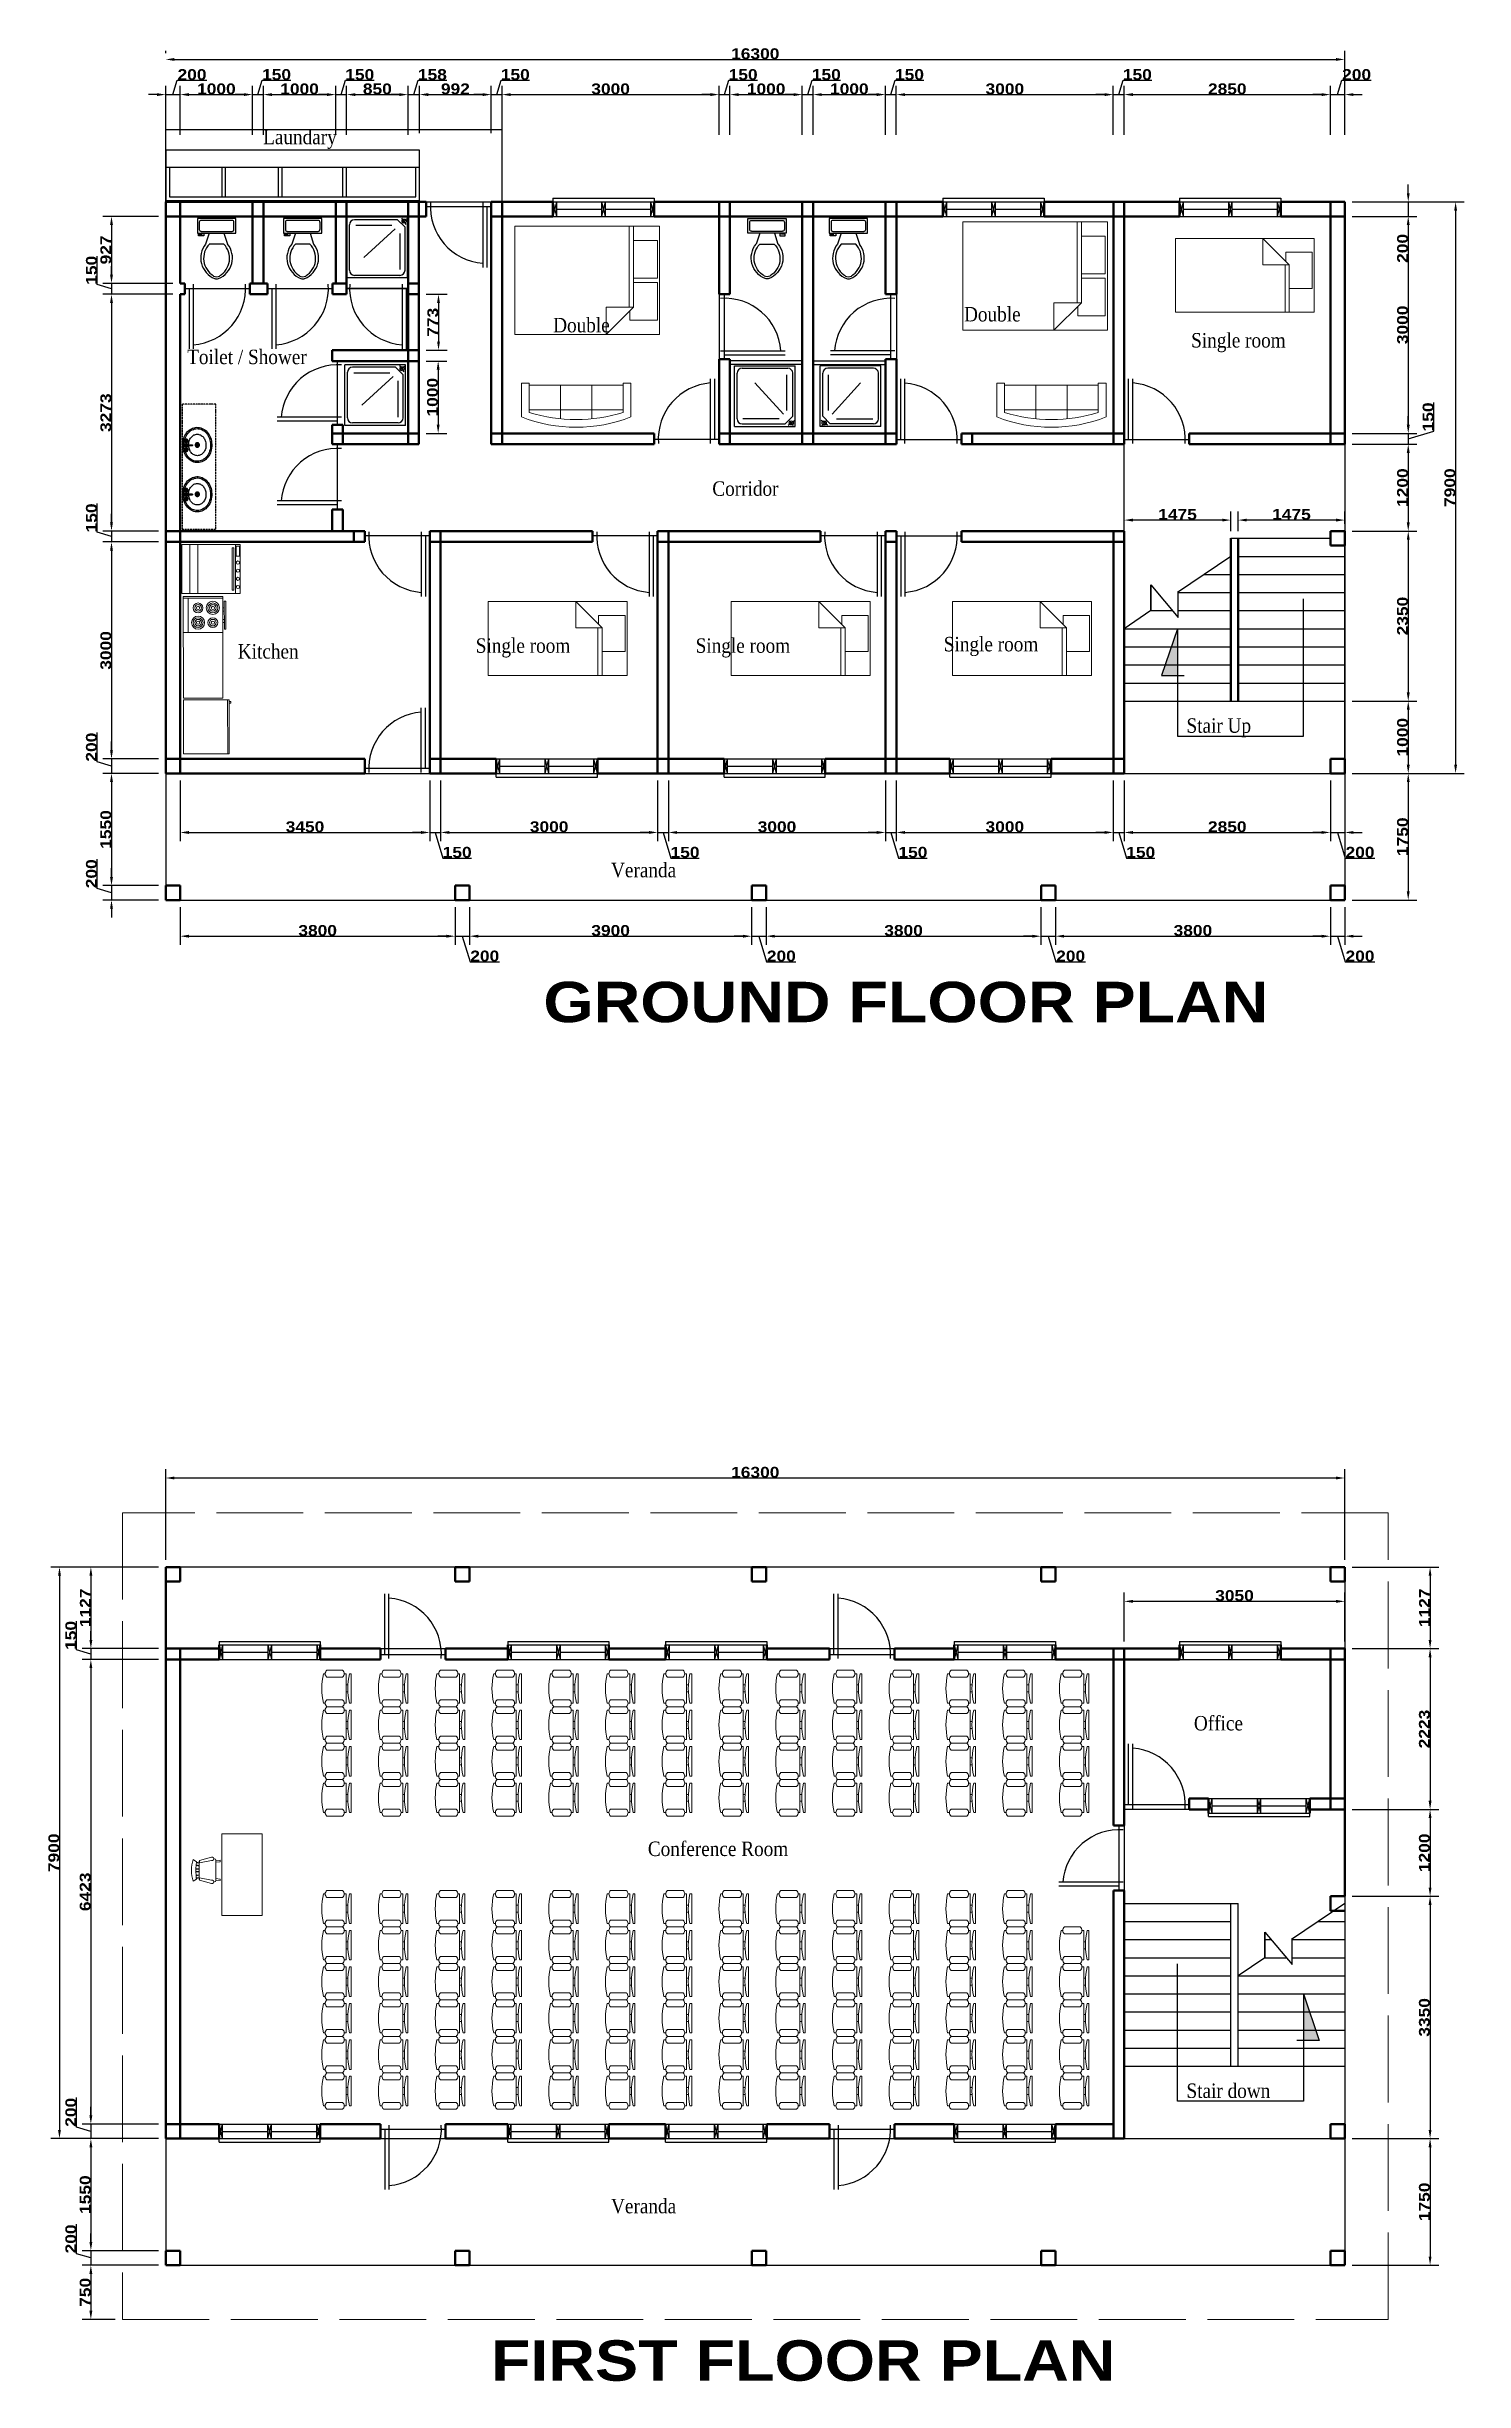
# Model space of a CAD drawing. Header units: metres. Extents: x -375439 to -92892, y 227570 to 490033.
# Drawn here: x -141824 to -122226, y 227570 to 259840 of the extents above; entities that cross this region are included whole.
import ezdxf

# ---------------------------------------------------------------- set-up
doc = ezdxf.new("R2010")
doc.units = ezdxf.units.M
doc.header["$MEASUREMENT"] = 0
doc.linetypes.add('ACAD_ISO02W100', pattern=[15, 12, -3])
doc.linetypes.add('ACAD_ISO05W100', pattern=[36, 24, -3, 0, -3, 0, -3, 0, -3])
for name, color, linetype in [('.18', 7, 'Continuous'), ('.20', 7, 'Continuous'), ('Layer10', 252, 'ACAD_ISO05W100'), ('PLUMBING', 1, 'Continuous')]:
    doc.layers.add(name, color=color, linetype=linetype)
for name, color, linetype, lineweight in [('.25', 1, 'Continuous', 25), ('.50', 7, 'Continuous', 50), ('dimensioning', 1, 'Continuous', 20), ('eves', 3, 'ACAD_ISO02W100', 9), ('furniture', 8, 'Continuous', 18)]:
    doc.layers.add(name, color=color, linetype=linetype, lineweight=lineweight)
doc.styles.get("Standard").update_dxf_attribs({"font": ''})
doc.styles.get('Standard').set_extended_font_data('Arial Black')
doc.dimstyles.new('DIN', dxfattribs={"dimtxt": 150, "dimasz": 120, "dimexe": 120, "dimexo": 100, "dimtad": 1, "dimdec": 0, "dimdsep": 46, "dimtxsty": 'Standard', "dimcen": 2.5, "dimadec": 0, "dimazin": 0, "dimtfac": 1, "dimtdec": 0, "dimtmove": 0, "dimatfit": 3, "dimfxl": 1, "dimtvp": 1, "dimtolj": 1, "dimtzin": 0, "dimarcsym": 0})

msp = doc.modelspace()

# ---------------------------------------------------------------- texts
at = {"layer": '.18', "char_height": 200, "width": 4077.3, "attachment_point": 1}
for s, insert in [('{\\fGaramond|b0|i0|c0|p18;Laundary}', (-138832, 258692.2)), ('{\\fGaramond|b0|i0|c0|p18;Double }', (-129142, 256242.2)), ('{\\fGaramond|b0|i0|c0|p18;Double}', (-134822, 256092.2)), ('{\\fGaramond|b0|i0|c0|p18;Toilet / Shower}', (-139882, 255652.2)), ('{\\fGaramond|b0|i0|c0|p18;Single room}', (-126002, 255882.2)), ('{\\fGaramond|b0|i0|c0|p18;Corridor}', (-132622, 253832.2)), ('{\\fGaramond|b0|i0|c0|p18;Kitchen}', (-139182, 251582.2)), ('{\\fGaramond|b0|i0|c0|p18;Single room}', (-135892, 251662.2)), ('{\\fGaramond|b0|i0|c0|p18;Single room}', (-132852, 251662.2)), ('{\\fGaramond|b0|i0|c0|p18;Single room}', (-129422, 251682.2)), ('{\\fGaramond|b0|i0|c0|p18;Stair Up}', (-126066.5, 250556.9)), ('{\\fGaramond|b0|i0|c0|p18;Veranda}', (-134022, 248559.3)), ('{\\fGaramond|b0|i0|c0|p18;Office}', (-125964.3, 236766.5)), ('{\\fGaramond|b0|i0|c0|p18;Conference Room}', (-133512.8, 235030.6)), ('{\\fGaramond|b0|i0|c0|p18;Stair down}', (-126066.5, 231686.9)), ('{\\fGaramond|b0|i0|c0|p18;Veranda}', (-134022, 230092.2))]:
    msp.add_mtext(s, dxfattribs=dict(at, insert=insert))
at = {"layer": '.20'}
for s, p in [('GROUND FLOOR PLAN', (-134957.3, 246356.2)), ('FIRST FLOOR PLAN', (-135682, 227577.9))]:
    msp.add_text(s, height=558.665, dxfattribs=at).set_placement(p)

# ---------------------------------------------------------------- blocks, each defined once
blk = doc.blocks.new('Toilet - top')
for p, q in [((-10, -8.5), (-8, -8.5)), ((-10, -9.5), (-10, -8.5)), ((-7, -9.5), (-10, -9.5)), ((-8, -8.5), (-8, -8)), ((-7, -8), (-7, -9.5)), ((-4, -8), (-6, -14)), ((4, -8), (6, -14)), ((9.5, -6), (9.5, -2)), ((4, -14), (-4, -14))]:
    blk.add_line(p, q)
blk.add_lwpolyline([(10.5, -8), (10.5, 0), (-10.5, 0), (-10.5, -8)], close=True)
for points in [[(-9.5, -2), (-9.5, -6)], [(8.5, -1), (-8.5, -1)], [(-8.5, -7), (8.5, -7)]]:
    blk.add_lwpolyline(points)
for centre, radius, start, end in [((-8.6, -1.9), 0.884, 81.8699, 188.1301), ((-8.6, -6.1), 0.884, 171.8699, 278.1301), ((8.6, -1.9), 0.884, 351.8699, 98.1301), ((8.6, -6.1), 0.884, 261.8699, 8.1301), ((3.5, -21.6), 12.2, 141.4691, 247.9714), ((4.2, -21.8), 11.3, 136.3677, 238.9468), ((-3.5, -21.6), 12.2, 292.0284, 38.5307), ((-4.2, -21.8), 11.3, 301.053, 43.6321), ((0, -27.9), 4, 245.7318, 294.2682), ((0, -29), 4, 254.8605, 285.1395)]:
    blk.add_arc(centre, radius, start, end)
blk = doc.blocks.new('Faucet - Bathroom top')
for p, q in [((-4.107, 0.125), (-4.375, 0.125)), ((-3.75, 0.4788), (-3.75, 0.75)), ((-3.5, 0.482), (-3.5, 0.75)), ((-3.1461, 0.125), (-2.875, 0.125)), ((3.143, 0.125), (2.875, 0.125)), ((3.5, 0.4788), (3.5, 0.75)), ((3.75, 0.482), (3.75, 0.75)), ((4.1039, 0.125), (4.375, 0.125)), ((-4.1039, -0.125), (-4.375, -0.125)), ((-3.75, -0.4821), (-3.75, -0.75)), ((-3.5, -0.4789), (-3.5, -0.75)), ((-3.143, -0.125), (-2.875, -0.125)), ((-0.5, -0.8639), (-0.5, -4.5)), ((0.5, -4.5), (0.5, -0.8631)), ((3.1461, -0.125), (2.875, -0.125)), ((3.5, -0.4821), (3.5, -0.75)), ((3.75, -0.4789), (3.75, -0.75)), ((4.107, -0.125), (4.375, -0.125))]:
    blk.add_line(p, q)
for centre, radius in [((-3.625, 0), 1.375), ((-4.625, 0), 0.2795), ((-3.625, 0), 0.5), ((-3.625, 1), 0.2795), ((-2.625, 0), 0.2795), ((0, 0), 0.5), ((3.625, 0), 1.375), ((2.625, 0), 0.2795), ((3.625, 0), 0.5), ((3.625, 1), 0.2795), ((4.625, 0), 0.2795), ((-3.625, -1), 0.2795), ((3.625, -1), 0.2795)]:
    blk.add_circle(centre, radius)
for centre, radius, start, end in [((-3.625, 0), 1, 105.2407, 164.2093), ((-3.625, 0), 1, 16.44125, 74.07887), ((0, 0), 1.5, 289.6514, 250.3603), ((0, 0), 1, 300.3431, 239.7554), ((3.625, 0), 1, 106.12, 164.0884), ((3.625, 0), 1, 16.23422, 73.90469), ((-3.625, 0), 1, 196.2342, 253.9047), ((-3.625, 0), 1, 286.12, 344.0884), ((0, -4.5), 0.5, 180, 0), ((3.625, 0), 1, 196.4413, 254.0789), ((3.625, 0), 1, 285.2407, 344.2093)]:
    blk.add_arc(centre, radius, start, end)
blk = doc.blocks.new('Sink - Oval top')
for p, q in [((-1, 0), (1, 0)), ((0, 1), (0, -1))]:
    blk.add_line(p, q)
at = {"linetype": 'Continuous'}
for points in [[(-12.2, 0.4, 0.117634), (-11.5, -3.4, 0.104469), (-8.9, -6.8, 0.090016), (-5.1, -9.1, 0.08192), (-0.3, -10, 0.08192), (4.5, -9.4, 0.090016), (8.4, -7.4, 0.104469), (11.2, -4.1, 0.117634), (12.2, -0.4, 0.117634), (11.5, 3.4, 0.104469), (8.9, 6.8, 0.090016), (5.1, 9.1, 0.08192), (0.3, 10, 0.08192), (-4.5, 9.4, 0.090016), (-8.4, 7.4, 0.104469), (-11.2, 4.1, 0.117634)], [(-11.3, 0.2, 0.118622), (-10.5, -3.3, 0.104678), (-8.1, -6.4, 0.089562), (-4.5, -8.4, 0.081185), (-0.1, -9.2, 0.081185), (4.3, -8.5, 0.089562), (7.9, -6.6, 0.104678), (10.4, -3.5, 0.118622), (11.3, -0.2, 0.118622), (10.5, 3.3, 0.104678), (8.1, 6.4, 0.089562), (4.5, 8.4, 0.081185), (0.1, 9.2, 0.081185), (-4.3, 8.5, 0.089562), (-7.9, 6.6, 0.104678), (-10.4, 3.5, 0.118622)], [(-7.4, 0.1, 0.118283), (-6.9, -2.2, 0.104607), (-5.3, -4.2, 0.089718), (-3, -5.5, 0.081436), (-0.1, -6, 0.081436), (2.8, -5.6, 0.089718), (5.2, -4.3, 0.104607), (6.9, -2.3, 0.118283), (7.4, -0.1, 0.118283), (6.9, 2.2, 0.104607), (5.3, 4.2, 0.089718), (3, 5.5, 0.081436), (0.1, 6, 0.081436), (-2.8, 5.6, 0.089718), (-5.2, 4.3, 0.104607), (-6.9, 2.3, 0.118283)]]:
    blk.add_lwpolyline(points, format="xyb", close=True, dxfattribs=at)
for radius in [1.5, 1]:
    blk.add_circle((0, 0), radius)
blk = doc.blocks.new('Range-Oven - 30 in front')
for p, q in [((0, 33.00005), (30, 33.00005)), ((30, 10), (0, 10)), ((0, 5), (30, 5))]:
    blk.add_line(p, q)
for points in [[(0, 0), (0, 36.00005), (30, 36.00005), (30, 0)], [(1, 33.50005), (1, 35.50005), (7, 35.50005), (7, 33.50005)], [(2, 31.00005), (2, 32.00005), (28, 32.00005), (28, 31.00005)]]:
    blk.add_lwpolyline(points, close=True)
for centre in [(11, 34.50005), (16, 34.50005), (21, 34.50005), (26, 34.50005)]:
    blk.add_circle(centre, 1)
blk = doc.blocks.new('Chair - Rocking')
at = {"linetype": 'Continuous'}
for p, q in [((-9, -7.5), (-12, -18.49999)), ((-10.36644, -20.64523), (-10.5, -21.49999)), ((-8, -4.5), (-10, -1.5)), ((-7, -7.5), (-9, -7.5)), ((-9, -18.49999), (-7, -7.5)), ((-8.23428, -6.99939), (-8.3093, -7.47958)), ((-8.23041, -7), (8.23915, -7)), ((-7.5, -4.5), (-7, -7)), ((-6.5, -7), (-7.02225, -4.43)), ((-4.5, -7), (-4.96674, -4.19951)), ((-4, -7), (-4.40532, -4.16272)), ((-1.5, -4.05012), (-1.5, -7)), ((-1, -7), (-1, -4.05012)), ((1, -7), (1, -4.04655)), ((1.5, -4.05012), (1.5, -7)), ((4, -7), (4.40187, -4.18694)), ((4.5, -7), (4.96761, -4.19437)), ((6.5, -7), (7, -4.4057)), ((7.5, -4.5), (7, -7)), ((7, -7.5), (9, -7.5)), ((9, -18.49999), (7, -7.5)), ((8, -4.5), (10, -1.5)), ((8.31071, -7.48854), (8.23449, -7.00073)), ((9, -7.5), (12, -18.49999)), ((10.5, -21.49999), (10.3575, -20.58798)), ((-9, -22.49999), (-9.5, -26.49999)), ((0, -22.49999), (-9.5, -22.49999)), ((-9.5, -26.49999), (-8, -26.49999)), ((-8, -26.49999), (-7.5, -22.49999)), ((0, -22.49999), (9.5, -22.49999)), ((8, -26.49999), (7.5, -22.49999)), ((9.5, -26.49999), (8, -26.49999)), ((9, -22.49999), (9.5, -26.49999))]:
    blk.add_line(p, q, dxfattribs=at)
for centre, radius, start, end in [((0, -34.08333), 34.08333, 72.93847, 107.0615), ((-10.5, -18.99999), 1.58114, 161.5651, 18.43495), ((-9.5, -21.49999), 1, 180, 270), ((0, -68.25004), 64.25, 93.92211, 97.15267), ((0, -68.25004), 64.25, 82.84733, 93.92211), ((10.5, -18.99999), 1.58114, 161.5651, 18.43495), ((9.5, -21.49999), 1, 270, 0)]:
    blk.add_arc(centre, radius, start, end, dxfattribs=at)
blk = doc.blocks.new('Chair - Desk')
at = {"linetype": 'Continuous'}
for p, q in [((-8.5, 0), (-8.5, -1)), ((-8.5, 0), (8.5, 0)), ((8.5, 0), (8.5, -1)), ((-10.5, -5), (-10.5, -14)), ((-8.5, -3), (-8.5, -4)), ((-8.5, -3), (8.5, -3)), ((-6.5, -14), (-6.5, -5)), ((-2, -3), (-2, -1.9355)), ((2, -1.9576), (2, -3)), ((6.5, -5), (6.5, -14)), ((8.5, -3), (8.5, -4)), ((10.5, -14), (10.5, -5)), ((-8.5, -15), (-8.5, -16)), ((8.5, -15), (8.5, -16))]:
    blk.add_line(p, q, dxfattribs=at)
for centre, radius, start, end in [((-8.5, -6.5), 2.5, 36.8699, 143.1301), ((0, 34.625), 36.625, 256.5803, 283.4197), ((8.5, -6.5), 2.5, 36.8699, 143.1301), ((-8.5, -12.5), 2.5, 216.8699, 323.1301), ((0, 19.625), 36.625, 256.5803, 283.4197), ((8.5, -12.5), 2.5, 216.8699, 323.1301)]:
    blk.add_arc(centre, radius, start, end, dxfattribs=at)
blk = doc.blocks.new('*D100')
at = {"layer": 'Defpoints', "color": 0}
for p in [(-123878, 257695), (-123878, 249795), (-122346, 249795)]:
    blk.add_point(p, dxfattribs=at)
at = {"layer": 'dimensioning', "color": 0, "lineweight": -2}
for p, q in [((-123778, 257695), (-122226, 257695)), ((-122346, 257575), (-122346, 249915)), ((-123778, 249795), (-122226, 249795))]:
    blk.add_line(p, q, dxfattribs=at)
at = {"layer": 'dimensioning', "color": 0}
for points in [[(-122366, 257575), (-122326, 257575), (-122346, 257695)], [(-122366, 249915), (-122326, 249915), (-122346, 249795)]]:
    blk.add_solid(points, dxfattribs=at)
at = {"layer": 'dimensioning', "color": 0, "insert": (-122424, 253745), "char_height": 150, "attachment_point": 5, "rotation": 90}
blk.add_mtext('\\A1;7900', dxfattribs=at)
blk = doc.blocks.new('*D101')
at = {"layer": 'Defpoints', "color": 0}
for p in [(-123878, 257695), (-123878, 257495), (-123001, 257495)]:
    blk.add_point(p, dxfattribs=at)
at = {"layer": 'dimensioning', "color": 0, "lineweight": -2}
for p, q in [((-123001, 257815), (-123001, 257935)), ((-123778, 257695), (-122881, 257695)), ((-123001, 257695), (-123001, 257495)), ((-123778, 257495), (-122881, 257495)), ((-123001, 257375), (-123001, 256848))]:
    blk.add_line(p, q, dxfattribs=at)
at = {"layer": 'dimensioning', "color": 0}
for points in [[(-123021, 257815), (-122981, 257815), (-123001, 257695)], [(-123021, 257375), (-122981, 257375), (-123001, 257495)]]:
    blk.add_solid(points, dxfattribs=at)
at = {"layer": 'dimensioning', "color": 0, "insert": (-123079, 257052), "char_height": 150, "attachment_point": 5, "rotation": 90}
blk.add_mtext('\\A1;200', dxfattribs=at)
blk = doc.blocks.new('*D102')
at = {"layer": 'Defpoints', "color": 0}
for p in [(-123878, 257495), (-123878, 254495), (-123001, 254495)]:
    blk.add_point(p, dxfattribs=at)
at = {"layer": 'dimensioning', "color": 0, "lineweight": -2}
for p, q in [((-123778, 257495), (-122881, 257495)), ((-123001, 257375), (-123001, 254615)), ((-123778, 254495), (-122881, 254495))]:
    blk.add_line(p, q, dxfattribs=at)
at = {"layer": 'dimensioning', "color": 0}
for points in [[(-123021, 257375), (-122981, 257375), (-123001, 257495)], [(-123021, 254615), (-122981, 254615), (-123001, 254495)]]:
    blk.add_solid(points, dxfattribs=at)
at = {"layer": 'dimensioning', "color": 0, "insert": (-123079, 255995), "char_height": 150, "attachment_point": 5, "rotation": 90}
blk.add_mtext('\\A1;3000', dxfattribs=at)
blk = doc.blocks.new('*D103')
at = {"layer": 'Defpoints', "color": 0}
for p in [(-123878, 254495), (-123878, 254345), (-123001, 254345)]:
    blk.add_point(p, dxfattribs=at)
at = {"layer": 'dimensioning', "color": 0, "lineweight": -2}
for p, q in [((-123001, 254615), (-123001, 254735)), ((-122648, 254526), (-122648, 254921)), ((-123778, 254495), (-122881, 254495)), ((-123778, 254345), (-122881, 254345)), ((-123001, 254420), (-122648, 254526)), ((-123001, 254495), (-123001, 254345)), ((-123001, 254495), (-123001, 254345)), ((-123001, 254225), (-123001, 254105))]:
    blk.add_line(p, q, dxfattribs=at)
at = {"layer": 'dimensioning', "color": 0}
for points in [[(-123021, 254615), (-122981, 254615), (-123001, 254495)], [(-123021, 254225), (-122981, 254225), (-123001, 254345)]]:
    blk.add_solid(points, dxfattribs=at)
at = {"layer": 'dimensioning', "color": 0, "insert": (-122726, 254723), "char_height": 150, "attachment_point": 5, "rotation": 90}
blk.add_mtext('\\A1;150', dxfattribs=at)
blk = doc.blocks.new('*D104')
at = {"layer": 'Defpoints', "color": 0}
for p in [(-123878, 254345), (-123878, 253145), (-123001, 253145)]:
    blk.add_point(p, dxfattribs=at)
at = {"layer": 'dimensioning', "color": 0, "lineweight": -2}
for p, q in [((-123778, 254345), (-122881, 254345)), ((-123001, 254225), (-123001, 253265)), ((-123778, 253145), (-122881, 253145))]:
    blk.add_line(p, q, dxfattribs=at)
at = {"layer": 'dimensioning', "color": 0}
for points in [[(-123021, 254225), (-122981, 254225), (-123001, 254345)], [(-123021, 253265), (-122981, 253265), (-123001, 253145)]]:
    blk.add_solid(points, dxfattribs=at)
at = {"layer": 'dimensioning', "color": 0, "insert": (-123079, 253745), "char_height": 150, "attachment_point": 5, "rotation": 90}
blk.add_mtext('\\A1;1200', dxfattribs=at)
blk = doc.blocks.new('*D105')
at = {"layer": 'Defpoints', "color": 0}
for p in [(-123878, 253145), (-123878, 250795), (-123001, 250795)]:
    blk.add_point(p, dxfattribs=at)
at = {"layer": 'dimensioning', "color": 0, "lineweight": -2}
for p, q in [((-123778, 253145), (-122881, 253145)), ((-123001, 253025), (-123001, 250915)), ((-123778, 250795), (-122881, 250795))]:
    blk.add_line(p, q, dxfattribs=at)
at = {"layer": 'dimensioning', "color": 0}
for points in [[(-123021, 253025), (-122981, 253025), (-123001, 253145)], [(-123021, 250915), (-122981, 250915), (-123001, 250795)]]:
    blk.add_solid(points, dxfattribs=at)
at = {"layer": 'dimensioning', "color": 0, "insert": (-123079, 251970), "char_height": 150, "attachment_point": 5, "rotation": 90}
blk.add_mtext('\\A1;2350', dxfattribs=at)
blk = doc.blocks.new('*D106')
at = {"layer": 'Defpoints', "color": 0}
for p in [(-123878, 250795), (-123878, 249795), (-123001, 249795)]:
    blk.add_point(p, dxfattribs=at)
at = {"layer": 'dimensioning', "color": 0, "lineweight": -2}
for p, q in [((-123778, 250795), (-122881, 250795)), ((-123001, 250675), (-123001, 249915)), ((-123778, 249795), (-122881, 249795))]:
    blk.add_line(p, q, dxfattribs=at)
at = {"layer": 'dimensioning', "color": 0}
for points in [[(-123021, 250675), (-122981, 250675), (-123001, 250795)], [(-123021, 249915), (-122981, 249915), (-123001, 249795)]]:
    blk.add_solid(points, dxfattribs=at)
at = {"layer": 'dimensioning', "color": 0, "insert": (-123079, 250295), "char_height": 150, "attachment_point": 5, "rotation": 90}
blk.add_mtext('\\A1;1000', dxfattribs=at)
blk = doc.blocks.new('*D107')
at = {"layer": 'Defpoints', "color": 0}
for p in [(-123878, 249795), (-123878, 248045), (-123001, 248045)]:
    blk.add_point(p, dxfattribs=at)
at = {"layer": 'dimensioning', "color": 0, "lineweight": -2}
for p, q in [((-123778, 249795), (-122881, 249795)), ((-123001, 249675), (-123001, 248165)), ((-123778, 248045), (-122881, 248045))]:
    blk.add_line(p, q, dxfattribs=at)
at = {"layer": 'dimensioning', "color": 0}
for points in [[(-123021, 249675), (-122981, 249675), (-123001, 249795)], [(-123021, 248165), (-122981, 248165), (-123001, 248045)]]:
    blk.add_solid(points, dxfattribs=at)
at = {"layer": 'dimensioning', "color": 0, "insert": (-123079, 248920), "char_height": 150, "attachment_point": 5, "rotation": 90}
blk.add_mtext('\\A1;1750', dxfattribs=at)
blk = doc.blocks.new('*D108')
at = {"layer": 'Defpoints', "color": 0}
for p in [(-123878, 259664), (-140178, 258000), (-123878, 257000)]:
    blk.add_point(p, dxfattribs=at)
at = {"layer": 'dimensioning', "color": 0, "lineweight": -2}
for p, q in [((-140178, 259750), (-140178, 259784)), ((-123878, 258750), (-123878, 259784)), ((-140058, 259664), (-123998, 259664))]:
    blk.add_line(p, q, dxfattribs=at)
at = {"layer": 'dimensioning', "color": 0}
for points in [[(-140058, 259684), (-140058, 259644), (-140178, 259664)], [(-123998, 259684), (-123998, 259644), (-123878, 259664)]]:
    blk.add_solid(points, dxfattribs=at)
at = {"layer": 'dimensioning', "color": 0, "insert": (-132028, 259742), "char_height": 150, "attachment_point": 5}
blk.add_mtext('\\A1;16300', dxfattribs=at)
blk = doc.blocks.new('*D109')
at = {"layer": 'Defpoints', "color": 0}
for p in [(-139978, 259178), (-140178, 256874), (-139978, 256874)]:
    blk.add_point(p, dxfattribs=at)
at = {"layer": 'dimensioning', "color": 0, "lineweight": -2}
for p, q in [((-140298, 259178), (-140418, 259178)), ((-140178, 258624), (-140178, 259298)), ((-140178, 259178), (-139978, 259178)), ((-140178, 259178), (-139978, 259178)), ((-140078, 259178), (-140018, 259376)), ((-140018, 259376), (-139612, 259376)), ((-139978, 258624), (-139978, 259298)), ((-139858, 259178), (-139738, 259178))]:
    blk.add_line(p, q, dxfattribs=at)
at = {"layer": 'dimensioning', "color": 0}
for points in [[(-140298, 259198), (-140298, 259158), (-140178, 259178)], [(-139858, 259198), (-139858, 259158), (-139978, 259178)]]:
    blk.add_solid(points, dxfattribs=at)
at = {"layer": 'dimensioning', "color": 0, "insert": (-139815, 259454), "char_height": 150, "attachment_point": 5}
blk.add_mtext('\\A1;200', dxfattribs=at)
blk = doc.blocks.new('*D110')
at = {"layer": 'Defpoints', "color": 0}
for p in [(-138978, 259178), (-139978, 256874), (-138978, 256874)]:
    blk.add_point(p, dxfattribs=at)
at = {"layer": 'dimensioning', "color": 0, "lineweight": -2}
for p, q in [((-139978, 258624), (-139978, 259298)), ((-139858, 259178), (-139098, 259178)), ((-138978, 258624), (-138978, 259298))]:
    blk.add_line(p, q, dxfattribs=at)
at = {"layer": 'dimensioning', "color": 0}
for points in [[(-139858, 259198), (-139858, 259158), (-139978, 259178)], [(-139098, 259198), (-139098, 259158), (-138978, 259178)]]:
    blk.add_solid(points, dxfattribs=at)
at = {"layer": 'dimensioning', "color": 0, "insert": (-139478, 259256), "char_height": 150, "attachment_point": 5}
blk.add_mtext('\\A1;1000', dxfattribs=at)
blk = doc.blocks.new('*D111')
at = {"layer": 'Defpoints', "color": 0}
for p in [(-138828, 259178), (-138978, 256874), (-138828, 256874)]:
    blk.add_point(p, dxfattribs=at)
at = {"layer": 'dimensioning', "color": 0, "lineweight": -2}
for p, q in [((-139098, 259178), (-139218, 259178)), ((-138978, 258624), (-138978, 259298)), ((-138978, 259178), (-138828, 259178)), ((-138978, 259178), (-138828, 259178)), ((-138903, 259178), (-138843, 259376)), ((-138843, 259376), (-138448, 259376)), ((-138828, 258624), (-138828, 259298)), ((-138708, 259178), (-138588, 259178))]:
    blk.add_line(p, q, dxfattribs=at)
at = {"layer": 'dimensioning', "color": 0}
for points in [[(-139098, 259198), (-139098, 259158), (-138978, 259178)], [(-138708, 259198), (-138708, 259158), (-138828, 259178)]]:
    blk.add_solid(points, dxfattribs=at)
at = {"layer": 'dimensioning', "color": 0, "insert": (-138646, 259454), "char_height": 150, "attachment_point": 5}
blk.add_mtext('\\A1;150', dxfattribs=at)
blk = doc.blocks.new('*D112')
at = {"layer": 'Defpoints', "color": 0}
for p in [(-137828, 259178), (-138828, 256874), (-137828, 256874)]:
    blk.add_point(p, dxfattribs=at)
at = {"layer": 'dimensioning', "color": 0, "lineweight": -2}
for p, q in [((-138828, 258624), (-138828, 259298)), ((-138708, 259178), (-137948, 259178)), ((-137828, 258624), (-137828, 259298))]:
    blk.add_line(p, q, dxfattribs=at)
at = {"layer": 'dimensioning', "color": 0}
for points in [[(-138708, 259198), (-138708, 259158), (-138828, 259178)], [(-137948, 259198), (-137948, 259158), (-137828, 259178)]]:
    blk.add_solid(points, dxfattribs=at)
at = {"layer": 'dimensioning', "color": 0, "insert": (-138328, 259256), "char_height": 150, "attachment_point": 5}
blk.add_mtext('\\A1;1000', dxfattribs=at)
blk = doc.blocks.new('*D113')
at = {"layer": 'Defpoints', "color": 0}
for p in [(-137678, 259178), (-137828, 256874), (-137678, 256874)]:
    blk.add_point(p, dxfattribs=at)
at = {"layer": 'dimensioning', "color": 0, "lineweight": -2}
for p, q in [((-137948, 259178), (-138068, 259178)), ((-137828, 258624), (-137828, 259298)), ((-137828, 259178), (-137678, 259178)), ((-137828, 259178), (-137678, 259178)), ((-137753, 259178), (-137693, 259376)), ((-137693, 259376), (-137298, 259376)), ((-137678, 258624), (-137678, 259298)), ((-137558, 259178), (-137438, 259178))]:
    blk.add_line(p, q, dxfattribs=at)
at = {"layer": 'dimensioning', "color": 0}
for points in [[(-137948, 259198), (-137948, 259158), (-137828, 259178)], [(-137558, 259198), (-137558, 259158), (-137678, 259178)]]:
    blk.add_solid(points, dxfattribs=at)
at = {"layer": 'dimensioning', "color": 0, "insert": (-137496, 259454), "char_height": 150, "attachment_point": 5}
blk.add_mtext('\\A1;150', dxfattribs=at)
blk = doc.blocks.new('*D114')
at = {"layer": 'Defpoints', "color": 0}
for p in [(-136828, 259178), (-137678, 256874), (-136828, 256874)]:
    blk.add_point(p, dxfattribs=at)
at = {"layer": 'dimensioning', "color": 0, "lineweight": -2}
for p, q in [((-137678, 258624), (-137678, 259298)), ((-137558, 259178), (-136948, 259178)), ((-136828, 258624), (-136828, 259298))]:
    blk.add_line(p, q, dxfattribs=at)
at = {"layer": 'dimensioning', "color": 0}
for points in [[(-137558, 259198), (-137558, 259158), (-137678, 259178)], [(-136948, 259198), (-136948, 259158), (-136828, 259178)]]:
    blk.add_solid(points, dxfattribs=at)
at = {"layer": 'dimensioning', "color": 0, "insert": (-137253, 259256), "char_height": 150, "attachment_point": 5}
blk.add_mtext('\\A1;850', dxfattribs=at)
blk = doc.blocks.new('*D115')
at = {"layer": 'Defpoints', "color": 0}
for p in [(-136670, 259178), (-136828, 256874), (-136670, 256894)]:
    blk.add_point(p, dxfattribs=at)
at = {"layer": 'dimensioning', "color": 0, "lineweight": -2}
for p, q in [((-136948, 259178), (-137068, 259178)), ((-136828, 258624), (-136828, 259298)), ((-136828, 259178), (-136670, 259178)), ((-136828, 259178), (-136670, 259178)), ((-136749, 259178), (-136689, 259376)), ((-136689, 259376), (-136294, 259376)), ((-136670, 258644), (-136670, 259298)), ((-136550, 259178), (-136430, 259178))]:
    blk.add_line(p, q, dxfattribs=at)
at = {"layer": 'dimensioning', "color": 0}
for points in [[(-136948, 259198), (-136948, 259158), (-136828, 259178)], [(-136550, 259198), (-136550, 259158), (-136670, 259178)]]:
    blk.add_solid(points, dxfattribs=at)
at = {"layer": 'dimensioning', "color": 0, "insert": (-136492, 259454), "char_height": 150, "attachment_point": 5}
blk.add_mtext('\\A1;158', dxfattribs=at)
blk = doc.blocks.new('*D116')
at = {"layer": 'Defpoints', "color": 0}
for p in [(-135678, 259178), (-136670, 256894), (-135678, 256894)]:
    blk.add_point(p, dxfattribs=at)
at = {"layer": 'dimensioning', "color": 0, "lineweight": -2}
for p, q in [((-136670, 258644), (-136670, 259298)), ((-136550, 259178), (-135798, 259178)), ((-135678, 258644), (-135678, 259298))]:
    blk.add_line(p, q, dxfattribs=at)
at = {"layer": 'dimensioning', "color": 0}
for points in [[(-136550, 259198), (-136550, 259158), (-136670, 259178)], [(-135798, 259198), (-135798, 259158), (-135678, 259178)]]:
    blk.add_solid(points, dxfattribs=at)
at = {"layer": 'dimensioning', "color": 0, "insert": (-136174, 259256), "char_height": 150, "attachment_point": 5}
blk.add_mtext('\\A1;992', dxfattribs=at)
blk = doc.blocks.new('*D117')
at = {"layer": 'Defpoints', "color": 0}
for p in [(-135528, 259178), (-135678, 256894), (-135528, 256874)]:
    blk.add_point(p, dxfattribs=at)
at = {"layer": 'dimensioning', "color": 0, "lineweight": -2}
for p, q in [((-135798, 259178), (-135918, 259178)), ((-135678, 258644), (-135678, 259298)), ((-135678, 259178), (-135528, 259178)), ((-135678, 259178), (-135528, 259178)), ((-135603, 259178), (-135543, 259376)), ((-135543, 259376), (-135148, 259376)), ((-135528, 258624), (-135528, 259298)), ((-135408, 259178), (-135288, 259178))]:
    blk.add_line(p, q, dxfattribs=at)
at = {"layer": 'dimensioning', "color": 0}
for points in [[(-135798, 259198), (-135798, 259158), (-135678, 259178)], [(-135408, 259198), (-135408, 259158), (-135528, 259178)]]:
    blk.add_solid(points, dxfattribs=at)
at = {"layer": 'dimensioning', "color": 0, "insert": (-135346, 259454), "char_height": 150, "attachment_point": 5}
blk.add_mtext('\\A1;150', dxfattribs=at)
blk = doc.blocks.new('*D118')
at = {"layer": 'Defpoints', "color": 0}
for p in [(-132528, 259178), (-135528, 256874), (-132528, 256874)]:
    blk.add_point(p, dxfattribs=at)
at = {"layer": 'dimensioning', "color": 0, "lineweight": -2}
for p, q in [((-135528, 258624), (-135528, 259298)), ((-135408, 259178), (-132648, 259178)), ((-132528, 258624), (-132528, 259298))]:
    blk.add_line(p, q, dxfattribs=at)
at = {"layer": 'dimensioning', "color": 0}
for points in [[(-135408, 259198), (-135408, 259158), (-135528, 259178)], [(-132648, 259198), (-132648, 259158), (-132528, 259178)]]:
    blk.add_solid(points, dxfattribs=at)
at = {"layer": 'dimensioning', "color": 0, "insert": (-134028, 259256), "char_height": 150, "attachment_point": 5}
blk.add_mtext('\\A1;3000', dxfattribs=at)
blk = doc.blocks.new('*D119')
at = {"layer": 'Defpoints', "color": 0}
for p in [(-132378, 259178), (-132528, 256874), (-132378, 256874)]:
    blk.add_point(p, dxfattribs=at)
at = {"layer": 'dimensioning', "color": 0, "lineweight": -2}
for p, q in [((-132648, 259178), (-132768, 259178)), ((-132528, 258624), (-132528, 259298)), ((-132528, 259178), (-132378, 259178)), ((-132528, 259178), (-132378, 259178)), ((-132453, 259178), (-132393, 259376)), ((-132393, 259376), (-131998, 259376)), ((-132378, 258624), (-132378, 259298)), ((-132258, 259178), (-132138, 259178))]:
    blk.add_line(p, q, dxfattribs=at)
at = {"layer": 'dimensioning', "color": 0}
for points in [[(-132648, 259198), (-132648, 259158), (-132528, 259178)], [(-132258, 259198), (-132258, 259158), (-132378, 259178)]]:
    blk.add_solid(points, dxfattribs=at)
at = {"layer": 'dimensioning', "color": 0, "insert": (-132196, 259454), "char_height": 150, "attachment_point": 5}
blk.add_mtext('\\A1;150', dxfattribs=at)
blk = doc.blocks.new('*D120')
at = {"layer": 'Defpoints', "color": 0}
for p in [(-131378, 259178), (-132378, 256874), (-131378, 256874)]:
    blk.add_point(p, dxfattribs=at)
at = {"layer": 'dimensioning', "color": 0, "lineweight": -2}
for p, q in [((-132378, 258624), (-132378, 259298)), ((-132258, 259178), (-131498, 259178)), ((-131378, 258624), (-131378, 259298))]:
    blk.add_line(p, q, dxfattribs=at)
at = {"layer": 'dimensioning', "color": 0}
for points in [[(-132258, 259198), (-132258, 259158), (-132378, 259178)], [(-131498, 259198), (-131498, 259158), (-131378, 259178)]]:
    blk.add_solid(points, dxfattribs=at)
at = {"layer": 'dimensioning', "color": 0, "insert": (-131878, 259256), "char_height": 150, "attachment_point": 5}
blk.add_mtext('\\A1;1000', dxfattribs=at)
blk = doc.blocks.new('*D121')
at = {"layer": 'Defpoints', "color": 0}
for p in [(-131228, 259178), (-131378, 256874), (-131228, 256874)]:
    blk.add_point(p, dxfattribs=at)
at = {"layer": 'dimensioning', "color": 0, "lineweight": -2}
for p, q in [((-131498, 259178), (-131618, 259178)), ((-131378, 258624), (-131378, 259298)), ((-131378, 259178), (-131228, 259178)), ((-131378, 259178), (-131228, 259178)), ((-131303, 259178), (-131243, 259376)), ((-131243, 259376), (-130848, 259376)), ((-131228, 258624), (-131228, 259298)), ((-131108, 259178), (-130988, 259178))]:
    blk.add_line(p, q, dxfattribs=at)
at = {"layer": 'dimensioning', "color": 0}
for points in [[(-131498, 259198), (-131498, 259158), (-131378, 259178)], [(-131108, 259198), (-131108, 259158), (-131228, 259178)]]:
    blk.add_solid(points, dxfattribs=at)
at = {"layer": 'dimensioning', "color": 0, "insert": (-131046, 259454), "char_height": 150, "attachment_point": 5}
blk.add_mtext('\\A1;150', dxfattribs=at)
blk = doc.blocks.new('*D122')
at = {"layer": 'Defpoints', "color": 0}
for p in [(-130228, 259178), (-131228, 256874), (-130228, 256874)]:
    blk.add_point(p, dxfattribs=at)
at = {"layer": 'dimensioning', "color": 0, "lineweight": -2}
for p, q in [((-131228, 258624), (-131228, 259298)), ((-131108, 259178), (-130348, 259178)), ((-130228, 258624), (-130228, 259298))]:
    blk.add_line(p, q, dxfattribs=at)
at = {"layer": 'dimensioning', "color": 0}
for points in [[(-131108, 259198), (-131108, 259158), (-131228, 259178)], [(-130348, 259198), (-130348, 259158), (-130228, 259178)]]:
    blk.add_solid(points, dxfattribs=at)
at = {"layer": 'dimensioning', "color": 0, "insert": (-130728, 259256), "char_height": 150, "attachment_point": 5}
blk.add_mtext('\\A1;1000', dxfattribs=at)
blk = doc.blocks.new('*D123')
at = {"layer": 'Defpoints', "color": 0}
for p in [(-130078, 259178), (-130228, 256874), (-130078, 256874)]:
    blk.add_point(p, dxfattribs=at)
at = {"layer": 'dimensioning', "color": 0, "lineweight": -2}
for p, q in [((-130348, 259178), (-130468, 259178)), ((-130228, 258624), (-130228, 259298)), ((-130228, 259178), (-130078, 259178)), ((-130228, 259178), (-130078, 259178)), ((-130153, 259178), (-130093, 259376)), ((-130093, 259376), (-129698, 259376)), ((-130078, 258624), (-130078, 259298)), ((-129958, 259178), (-129838, 259178))]:
    blk.add_line(p, q, dxfattribs=at)
at = {"layer": 'dimensioning', "color": 0}
for points in [[(-130348, 259198), (-130348, 259158), (-130228, 259178)], [(-129958, 259198), (-129958, 259158), (-130078, 259178)]]:
    blk.add_solid(points, dxfattribs=at)
at = {"layer": 'dimensioning', "color": 0, "insert": (-129896, 259454), "char_height": 150, "attachment_point": 5}
blk.add_mtext('\\A1;150', dxfattribs=at)
blk = doc.blocks.new('*D124')
at = {"layer": 'Defpoints', "color": 0}
for p in [(-127078, 259178), (-130078, 256874), (-127078, 256874)]:
    blk.add_point(p, dxfattribs=at)
at = {"layer": 'dimensioning', "color": 0, "lineweight": -2}
for p, q in [((-130078, 258624), (-130078, 259298)), ((-129958, 259178), (-127198, 259178)), ((-127078, 258624), (-127078, 259298))]:
    blk.add_line(p, q, dxfattribs=at)
at = {"layer": 'dimensioning', "color": 0}
for points in [[(-129958, 259198), (-129958, 259158), (-130078, 259178)], [(-127198, 259198), (-127198, 259158), (-127078, 259178)]]:
    blk.add_solid(points, dxfattribs=at)
at = {"layer": 'dimensioning', "color": 0, "insert": (-128578, 259256), "char_height": 150, "attachment_point": 5}
blk.add_mtext('\\A1;3000', dxfattribs=at)
blk = doc.blocks.new('*D125')
at = {"layer": 'Defpoints', "color": 0}
for p in [(-126928, 259178), (-127078, 256874), (-126928, 256874)]:
    blk.add_point(p, dxfattribs=at)
at = {"layer": 'dimensioning', "color": 0, "lineweight": -2}
for p, q in [((-127198, 259178), (-127318, 259178)), ((-127078, 258624), (-127078, 259298)), ((-127078, 259178), (-126928, 259178)), ((-127078, 259178), (-126928, 259178)), ((-127003, 259178), (-126943, 259376)), ((-126943, 259376), (-126548, 259376)), ((-126928, 258624), (-126928, 259298)), ((-126808, 259178), (-126688, 259178))]:
    blk.add_line(p, q, dxfattribs=at)
at = {"layer": 'dimensioning', "color": 0}
for points in [[(-127198, 259198), (-127198, 259158), (-127078, 259178)], [(-126808, 259198), (-126808, 259158), (-126928, 259178)]]:
    blk.add_solid(points, dxfattribs=at)
at = {"layer": 'dimensioning', "color": 0, "insert": (-126746, 259454), "char_height": 150, "attachment_point": 5}
blk.add_mtext('\\A1;150', dxfattribs=at)
blk = doc.blocks.new('*D126')
at = {"layer": 'Defpoints', "color": 0}
for p in [(-124078, 259178), (-126928, 256874), (-124078, 256874)]:
    blk.add_point(p, dxfattribs=at)
at = {"layer": 'dimensioning', "color": 0, "lineweight": -2}
for p, q in [((-126928, 258624), (-126928, 259298)), ((-126808, 259178), (-124198, 259178)), ((-124078, 258624), (-124078, 259298))]:
    blk.add_line(p, q, dxfattribs=at)
at = {"layer": 'dimensioning', "color": 0}
for points in [[(-126808, 259198), (-126808, 259158), (-126928, 259178)], [(-124198, 259198), (-124198, 259158), (-124078, 259178)]]:
    blk.add_solid(points, dxfattribs=at)
at = {"layer": 'dimensioning', "color": 0, "insert": (-125503, 259256), "char_height": 150, "attachment_point": 5}
blk.add_mtext('\\A1;2850', dxfattribs=at)
blk = doc.blocks.new('*D127')
at = {"layer": 'Defpoints', "color": 0}
for p in [(-123878, 259178), (-124078, 256874), (-123878, 256874)]:
    blk.add_point(p, dxfattribs=at)
at = {"layer": 'dimensioning', "color": 0, "lineweight": -2}
for p, q in [((-124198, 259178), (-124318, 259178)), ((-124078, 258624), (-124078, 259298)), ((-124078, 259178), (-123878, 259178)), ((-124078, 259178), (-123878, 259178)), ((-123978, 259178), (-123918, 259376)), ((-123918, 259376), (-123512, 259376)), ((-123878, 258624), (-123878, 259298)), ((-123758, 259178), (-123638, 259178))]:
    blk.add_line(p, q, dxfattribs=at)
at = {"layer": 'dimensioning', "color": 0}
for points in [[(-124198, 259198), (-124198, 259158), (-124078, 259178)], [(-123758, 259198), (-123758, 259158), (-123878, 259178)]]:
    blk.add_solid(points, dxfattribs=at)
at = {"layer": 'dimensioning', "color": 0, "insert": (-123715, 259454), "char_height": 150, "attachment_point": 5}
blk.add_mtext('\\A1;200', dxfattribs=at)
blk = doc.blocks.new('*D128')
at = {"layer": 'Defpoints', "color": 0}
for p in [(-140178, 257495), (-140928, 256568), (-139978, 256568)]:
    blk.add_point(p, dxfattribs=at)
at = {"layer": 'dimensioning', "color": 0, "lineweight": -2}
for p, q in [((-140278, 257495), (-141048, 257495)), ((-140928, 257375), (-140928, 256688)), ((-140078, 256568), (-141048, 256568))]:
    blk.add_line(p, q, dxfattribs=at)
at = {"layer": 'dimensioning', "color": 0}
for points in [[(-140948, 257375), (-140908, 257375), (-140928, 257495)], [(-140948, 256688), (-140908, 256688), (-140928, 256568)]]:
    blk.add_solid(points, dxfattribs=at)
at = {"layer": 'dimensioning', "color": 0, "insert": (-141006, 257031), "char_height": 150, "attachment_point": 5, "rotation": 90}
blk.add_mtext('\\A1;927', dxfattribs=at)
blk = doc.blocks.new('*D129')
at = {"layer": 'Defpoints', "color": 0}
for p in [(-139978, 256568), (-140928, 256418), (-139978, 256418)]:
    blk.add_point(p, dxfattribs=at)
at = {"layer": 'dimensioning', "color": 0, "lineweight": -2}
for p, q in [((-141126, 256552), (-141126, 256947)), ((-140928, 256493), (-141126, 256552)), ((-140078, 256568), (-141048, 256568)), ((-140928, 256688), (-140928, 256808)), ((-140928, 256568), (-140928, 256418)), ((-140928, 256568), (-140928, 256418)), ((-140078, 256418), (-141048, 256418)), ((-140928, 256298), (-140928, 256178))]:
    blk.add_line(p, q, dxfattribs=at)
at = {"layer": 'dimensioning', "color": 0}
for points in [[(-140948, 256688), (-140908, 256688), (-140928, 256568)], [(-140948, 256298), (-140908, 256298), (-140928, 256418)]]:
    blk.add_solid(points, dxfattribs=at)
at = {"layer": 'dimensioning', "color": 0, "insert": (-141205, 256750), "char_height": 150, "attachment_point": 5, "rotation": 90}
blk.add_mtext('\\A1;150', dxfattribs=at)
blk = doc.blocks.new('*D130')
at = {"layer": 'Defpoints', "color": 0}
for p in [(-139978, 256418), (-140928, 253145), (-140178, 253145)]:
    blk.add_point(p, dxfattribs=at)
at = {"layer": 'dimensioning', "color": 0, "lineweight": -2}
for p, q in [((-140078, 256418), (-141048, 256418)), ((-140928, 256298), (-140928, 253265)), ((-140278, 253145), (-141048, 253145))]:
    blk.add_line(p, q, dxfattribs=at)
at = {"layer": 'dimensioning', "color": 0}
for points in [[(-140948, 256298), (-140908, 256298), (-140928, 256418)], [(-140948, 253265), (-140908, 253265), (-140928, 253145)]]:
    blk.add_solid(points, dxfattribs=at)
at = {"layer": 'dimensioning', "color": 0, "insert": (-141006, 254781), "char_height": 150, "attachment_point": 5, "rotation": 90}
blk.add_mtext('\\A1;3273', dxfattribs=at)
blk = doc.blocks.new('*D131')
at = {"layer": 'Defpoints', "color": 0}
for p in [(-140178, 253145), (-140928, 252995), (-140178, 252995)]:
    blk.add_point(p, dxfattribs=at)
at = {"layer": 'dimensioning', "color": 0, "lineweight": -2}
for p, q in [((-141126, 253129), (-141126, 253524)), ((-140928, 253265), (-140928, 253385)), ((-140928, 253070), (-141126, 253129)), ((-140278, 253145), (-141048, 253145)), ((-140928, 253145), (-140928, 252995)), ((-140928, 253145), (-140928, 252995)), ((-140278, 252995), (-141048, 252995)), ((-140928, 252875), (-140928, 252755))]:
    blk.add_line(p, q, dxfattribs=at)
at = {"layer": 'dimensioning', "color": 0}
for points in [[(-140948, 253265), (-140908, 253265), (-140928, 253145)], [(-140948, 252875), (-140908, 252875), (-140928, 252995)]]:
    blk.add_solid(points, dxfattribs=at)
at = {"layer": 'dimensioning', "color": 0, "insert": (-141205, 253327), "char_height": 150, "attachment_point": 5, "rotation": 90}
blk.add_mtext('\\A1;150', dxfattribs=at)
blk = doc.blocks.new('*D132')
at = {"layer": 'Defpoints', "color": 0}
for p in [(-140178, 252995), (-140928, 249995), (-140178, 249995)]:
    blk.add_point(p, dxfattribs=at)
at = {"layer": 'dimensioning', "color": 0, "lineweight": -2}
for p, q in [((-140278, 252995), (-141048, 252995)), ((-140928, 252875), (-140928, 250115)), ((-140278, 249995), (-141048, 249995))]:
    blk.add_line(p, q, dxfattribs=at)
at = {"layer": 'dimensioning', "color": 0}
for points in [[(-140948, 252875), (-140908, 252875), (-140928, 252995)], [(-140948, 250115), (-140908, 250115), (-140928, 249995)]]:
    blk.add_solid(points, dxfattribs=at)
at = {"layer": 'dimensioning', "color": 0, "insert": (-141006, 251495), "char_height": 150, "attachment_point": 5, "rotation": 90}
blk.add_mtext('\\A1;3000', dxfattribs=at)
blk = doc.blocks.new('*D133')
at = {"layer": 'Defpoints', "color": 0}
for p in [(-140928, 249795), (-140178, 249995), (-140178, 249795)]:
    blk.add_point(p, dxfattribs=at)
at = {"layer": 'dimensioning', "color": 0, "lineweight": -2}
for p, q in [((-141126, 249954), (-141126, 250361)), ((-140928, 250115), (-140928, 250235)), ((-140928, 249895), (-141126, 249954)), ((-140278, 249995), (-141048, 249995)), ((-140278, 249795), (-141048, 249795)), ((-140928, 249995), (-140928, 249795)), ((-140928, 249995), (-140928, 249795)), ((-140928, 249675), (-140928, 249555))]:
    blk.add_line(p, q, dxfattribs=at)
at = {"layer": 'dimensioning', "color": 0}
for points in [[(-140948, 250115), (-140908, 250115), (-140928, 249995)], [(-140948, 249675), (-140908, 249675), (-140928, 249795)]]:
    blk.add_solid(points, dxfattribs=at)
at = {"layer": 'dimensioning', "color": 0, "insert": (-141205, 250158), "char_height": 150, "attachment_point": 5, "rotation": 90}
blk.add_mtext('\\A1;200', dxfattribs=at)
blk = doc.blocks.new('*D134')
at = {"layer": 'Defpoints', "color": 0}
for p in [(-140178, 249795), (-140928, 248245), (-140178, 248245)]:
    blk.add_point(p, dxfattribs=at)
at = {"layer": 'dimensioning', "color": 0, "lineweight": -2}
for p, q in [((-140278, 249795), (-141048, 249795)), ((-140928, 249675), (-140928, 248365)), ((-140278, 248245), (-141048, 248245))]:
    blk.add_line(p, q, dxfattribs=at)
at = {"layer": 'dimensioning', "color": 0}
for points in [[(-140948, 249675), (-140908, 249675), (-140928, 249795)], [(-140948, 248365), (-140908, 248365), (-140928, 248245)]]:
    blk.add_solid(points, dxfattribs=at)
at = {"layer": 'dimensioning', "color": 0, "insert": (-141006, 249020), "char_height": 150, "attachment_point": 5, "rotation": 90}
blk.add_mtext('\\A1;1550', dxfattribs=at)
blk = doc.blocks.new('*D135')
at = {"layer": 'Defpoints', "color": 0}
for p in [(-140178, 248245), (-140928, 248045), (-140178, 248045)]:
    blk.add_point(p, dxfattribs=at)
at = {"layer": 'dimensioning', "color": 0, "lineweight": -2}
for p, q in [((-141126, 248204), (-141126, 248611)), ((-140928, 248365), (-140928, 248485)), ((-140928, 248145), (-141126, 248204)), ((-140278, 248245), (-141048, 248245)), ((-140928, 248245), (-140928, 248045)), ((-140928, 248245), (-140928, 248045)), ((-140278, 248045), (-141048, 248045)), ((-140928, 247925), (-140928, 247805))]:
    blk.add_line(p, q, dxfattribs=at)
at = {"layer": 'dimensioning', "color": 0}
for points in [[(-140948, 248365), (-140908, 248365), (-140928, 248245)], [(-140948, 247925), (-140908, 247925), (-140928, 248045)]]:
    blk.add_solid(points, dxfattribs=at)
at = {"layer": 'dimensioning', "color": 0, "insert": (-141205, 248408), "char_height": 150, "attachment_point": 5, "rotation": 90}
blk.add_mtext('\\A1;200', dxfattribs=at)
blk = doc.blocks.new('*D136')
at = {"layer": 'Defpoints', "color": 0}
for p in [(-136678, 256418), (-136678, 255645), (-136407, 255645)]:
    blk.add_point(p, dxfattribs=at)
at = {"layer": 'dimensioning', "color": 0, "lineweight": -2}
for p, q in [((-136578, 256418), (-136287, 256418)), ((-136407, 256298), (-136407, 255765)), ((-136578, 255645), (-136287, 255645))]:
    blk.add_line(p, q, dxfattribs=at)
at = {"layer": 'dimensioning', "color": 0}
for points in [[(-136427, 256298), (-136387, 256298), (-136407, 256418)], [(-136427, 255765), (-136387, 255765), (-136407, 255645)]]:
    blk.add_solid(points, dxfattribs=at)
at = {"layer": 'dimensioning', "color": 0, "insert": (-136485, 256031), "char_height": 150, "attachment_point": 5, "rotation": 90}
blk.add_mtext('\\A1;773', dxfattribs=at)
blk = doc.blocks.new('*D137')
at = {"layer": 'Defpoints', "color": 0}
for p in [(-136678, 255495), (-136678, 254495), (-136412, 254495)]:
    blk.add_point(p, dxfattribs=at)
at = {"layer": 'dimensioning', "color": 0, "lineweight": -2}
for p, q in [((-136578, 255495), (-136292, 255495)), ((-136412, 255375), (-136412, 254615)), ((-136578, 254495), (-136292, 254495))]:
    blk.add_line(p, q, dxfattribs=at)
at = {"layer": 'dimensioning', "color": 0}
for points in [[(-136432, 255375), (-136392, 255375), (-136412, 255495)], [(-136432, 254615), (-136392, 254615), (-136412, 254495)]]:
    blk.add_solid(points, dxfattribs=at)
at = {"layer": 'dimensioning', "color": 0, "insert": (-136490, 254995), "char_height": 150, "attachment_point": 5, "rotation": 90}
blk.add_mtext('\\A1;1000', dxfattribs=at)
blk = doc.blocks.new('*D138')
at = {"layer": 'Defpoints', "color": 0}
for p in [(-139978, 249795), (-136528, 249795), (-136528, 248979)]:
    blk.add_point(p, dxfattribs=at)
at = {"layer": 'dimensioning', "color": 0, "lineweight": -2}
for p, q in [((-139978, 249695), (-139978, 248859)), ((-136528, 249695), (-136528, 248859)), ((-139858, 248979), (-136648, 248979))]:
    blk.add_line(p, q, dxfattribs=at)
at = {"layer": 'dimensioning', "color": 0}
for points in [[(-139858, 248999), (-139858, 248959), (-139978, 248979)], [(-136648, 248999), (-136648, 248959), (-136528, 248979)]]:
    blk.add_solid(points, dxfattribs=at)
at = {"layer": 'dimensioning', "color": 0, "insert": (-138253, 249057), "char_height": 150, "attachment_point": 5}
blk.add_mtext('\\A1;3450', dxfattribs=at)
blk = doc.blocks.new('*D139')
at = {"layer": 'Defpoints', "color": 0}
for p in [(-136528, 249795), (-136378, 249795), (-136378, 248979)]:
    blk.add_point(p, dxfattribs=at)
at = {"layer": 'dimensioning', "color": 0, "lineweight": -2}
for p, q in [((-136528, 249695), (-136528, 248859)), ((-136378, 249695), (-136378, 248859)), ((-136648, 248979), (-136768, 248979)), ((-136528, 248979), (-136378, 248979)), ((-136528, 248979), (-136378, 248979)), ((-136453, 248979), (-136346, 248625)), ((-136258, 248979), (-136138, 248979)), ((-136346, 248625), (-135952, 248625))]:
    blk.add_line(p, q, dxfattribs=at)
at = {"layer": 'dimensioning', "color": 0}
for points in [[(-136648, 248999), (-136648, 248959), (-136528, 248979)], [(-136258, 248999), (-136258, 248959), (-136378, 248979)]]:
    blk.add_solid(points, dxfattribs=at)
at = {"layer": 'dimensioning', "color": 0, "insert": (-136149, 248704), "char_height": 150, "attachment_point": 5}
blk.add_mtext('\\A1;150', dxfattribs=at)
blk = doc.blocks.new('*D140')
at = {"layer": 'Defpoints', "color": 0}
for p in [(-136378, 249795), (-133378, 249795), (-133378, 248979)]:
    blk.add_point(p, dxfattribs=at)
at = {"layer": 'dimensioning', "color": 0, "lineweight": -2}
for p, q in [((-136378, 249695), (-136378, 248859)), ((-133378, 249695), (-133378, 248859)), ((-136258, 248979), (-133498, 248979))]:
    blk.add_line(p, q, dxfattribs=at)
at = {"layer": 'dimensioning', "color": 0}
for points in [[(-136258, 248999), (-136258, 248959), (-136378, 248979)], [(-133498, 248999), (-133498, 248959), (-133378, 248979)]]:
    blk.add_solid(points, dxfattribs=at)
at = {"layer": 'dimensioning', "color": 0, "insert": (-134878, 249057), "char_height": 150, "attachment_point": 5}
blk.add_mtext('\\A1;3000', dxfattribs=at)
blk = doc.blocks.new('*D141')
at = {"layer": 'Defpoints', "color": 0}
for p in [(-133378, 249795), (-133228, 249795), (-133228, 248979)]:
    blk.add_point(p, dxfattribs=at)
at = {"layer": 'dimensioning', "color": 0, "lineweight": -2}
for p, q in [((-133378, 249695), (-133378, 248859)), ((-133228, 249695), (-133228, 248859)), ((-133498, 248979), (-133618, 248979)), ((-133378, 248979), (-133228, 248979)), ((-133378, 248979), (-133228, 248979)), ((-133303, 248979), (-133196, 248625)), ((-133108, 248979), (-132988, 248979)), ((-133196, 248625), (-132802, 248625))]:
    blk.add_line(p, q, dxfattribs=at)
at = {"layer": 'dimensioning', "color": 0}
for points in [[(-133498, 248999), (-133498, 248959), (-133378, 248979)], [(-133108, 248999), (-133108, 248959), (-133228, 248979)]]:
    blk.add_solid(points, dxfattribs=at)
at = {"layer": 'dimensioning', "color": 0, "insert": (-132999, 248704), "char_height": 150, "attachment_point": 5}
blk.add_mtext('\\A1;150', dxfattribs=at)
blk = doc.blocks.new('*D142')
at = {"layer": 'Defpoints', "color": 0}
for p in [(-133228, 249795), (-130228, 249795), (-130228, 248979)]:
    blk.add_point(p, dxfattribs=at)
at = {"layer": 'dimensioning', "color": 0, "lineweight": -2}
for p, q in [((-133228, 249695), (-133228, 248859)), ((-130228, 249695), (-130228, 248859)), ((-133108, 248979), (-130348, 248979))]:
    blk.add_line(p, q, dxfattribs=at)
at = {"layer": 'dimensioning', "color": 0}
for points in [[(-133108, 248999), (-133108, 248959), (-133228, 248979)], [(-130348, 248999), (-130348, 248959), (-130228, 248979)]]:
    blk.add_solid(points, dxfattribs=at)
at = {"layer": 'dimensioning', "color": 0, "insert": (-131728, 249057), "char_height": 150, "attachment_point": 5}
blk.add_mtext('\\A1;3000', dxfattribs=at)
blk = doc.blocks.new('*D143')
at = {"layer": 'Defpoints', "color": 0}
for p in [(-130228, 249795), (-130078, 249795), (-130078, 248979)]:
    blk.add_point(p, dxfattribs=at)
at = {"layer": 'dimensioning', "color": 0, "lineweight": -2}
for p, q in [((-130228, 249695), (-130228, 248859)), ((-130078, 249695), (-130078, 248859)), ((-130348, 248979), (-130468, 248979)), ((-130228, 248979), (-130078, 248979)), ((-130228, 248979), (-130078, 248979)), ((-130153, 248979), (-130046, 248625)), ((-129958, 248979), (-129838, 248979)), ((-130046, 248625), (-129652, 248625))]:
    blk.add_line(p, q, dxfattribs=at)
at = {"layer": 'dimensioning', "color": 0}
for points in [[(-130348, 248999), (-130348, 248959), (-130228, 248979)], [(-129958, 248999), (-129958, 248959), (-130078, 248979)]]:
    blk.add_solid(points, dxfattribs=at)
at = {"layer": 'dimensioning', "color": 0, "insert": (-129849, 248704), "char_height": 150, "attachment_point": 5}
blk.add_mtext('\\A1;150', dxfattribs=at)
blk = doc.blocks.new('*D144')
at = {"layer": 'Defpoints', "color": 0}
for p in [(-130078, 249795), (-127078, 249795), (-127078, 248979)]:
    blk.add_point(p, dxfattribs=at)
at = {"layer": 'dimensioning', "color": 0, "lineweight": -2}
for p, q in [((-130078, 249695), (-130078, 248859)), ((-127078, 249695), (-127078, 248859)), ((-129958, 248979), (-127198, 248979))]:
    blk.add_line(p, q, dxfattribs=at)
at = {"layer": 'dimensioning', "color": 0}
for points in [[(-129958, 248999), (-129958, 248959), (-130078, 248979)], [(-127198, 248999), (-127198, 248959), (-127078, 248979)]]:
    blk.add_solid(points, dxfattribs=at)
at = {"layer": 'dimensioning', "color": 0, "insert": (-128578, 249057), "char_height": 150, "attachment_point": 5}
blk.add_mtext('\\A1;3000', dxfattribs=at)
blk = doc.blocks.new('*D145')
at = {"layer": 'Defpoints', "color": 0}
for p in [(-127078, 249795), (-126928, 249795), (-126928, 248979)]:
    blk.add_point(p, dxfattribs=at)
at = {"layer": 'dimensioning', "color": 0, "lineweight": -2}
for p, q in [((-127078, 249695), (-127078, 248859)), ((-126928, 249695), (-126928, 248859)), ((-127198, 248979), (-127318, 248979)), ((-127078, 248979), (-126928, 248979)), ((-127078, 248979), (-126928, 248979)), ((-127003, 248979), (-126896, 248625)), ((-126808, 248979), (-126688, 248979)), ((-126896, 248625), (-126502, 248625))]:
    blk.add_line(p, q, dxfattribs=at)
at = {"layer": 'dimensioning', "color": 0}
for points in [[(-127198, 248999), (-127198, 248959), (-127078, 248979)], [(-126808, 248999), (-126808, 248959), (-126928, 248979)]]:
    blk.add_solid(points, dxfattribs=at)
at = {"layer": 'dimensioning', "color": 0, "insert": (-126699, 248704), "char_height": 150, "attachment_point": 5}
blk.add_mtext('\\A1;150', dxfattribs=at)
blk = doc.blocks.new('*D146')
at = {"layer": 'Defpoints', "color": 0}
for p in [(-126928, 249795), (-124078, 249795), (-124078, 248979)]:
    blk.add_point(p, dxfattribs=at)
at = {"layer": 'dimensioning', "color": 0, "lineweight": -2}
for p, q in [((-126928, 249695), (-126928, 248859)), ((-124078, 249695), (-124078, 248859)), ((-126808, 248979), (-124198, 248979))]:
    blk.add_line(p, q, dxfattribs=at)
at = {"layer": 'dimensioning', "color": 0}
for points in [[(-126808, 248999), (-126808, 248959), (-126928, 248979)], [(-124198, 248999), (-124198, 248959), (-124078, 248979)]]:
    blk.add_solid(points, dxfattribs=at)
at = {"layer": 'dimensioning', "color": 0, "insert": (-125503, 249057), "char_height": 150, "attachment_point": 5}
blk.add_mtext('\\A1;2850', dxfattribs=at)
blk = doc.blocks.new('*D147')
at = {"layer": 'Defpoints', "color": 0}
for p in [(-124078, 249795), (-123878, 249795), (-123878, 248979)]:
    blk.add_point(p, dxfattribs=at)
at = {"layer": 'dimensioning', "color": 0, "lineweight": -2}
for p, q in [((-124078, 249695), (-124078, 248859)), ((-123878, 249695), (-123878, 248859)), ((-124198, 248979), (-124318, 248979)), ((-124078, 248979), (-123878, 248979)), ((-124078, 248979), (-123878, 248979)), ((-123978, 248979), (-123871, 248625)), ((-123758, 248979), (-123638, 248979)), ((-123871, 248625), (-123465, 248625))]:
    blk.add_line(p, q, dxfattribs=at)
at = {"layer": 'dimensioning', "color": 0}
for points in [[(-124198, 248999), (-124198, 248959), (-124078, 248979)], [(-123758, 248999), (-123758, 248959), (-123878, 248979)]]:
    blk.add_solid(points, dxfattribs=at)
at = {"layer": 'dimensioning', "color": 0, "insert": (-123668, 248704), "char_height": 150, "attachment_point": 5}
blk.add_mtext('\\A1;200', dxfattribs=at)
blk = doc.blocks.new('*D148')
at = {"layer": 'Defpoints', "color": 0}
for p in [(-139978, 248045), (-136178, 248045), (-136178, 247545)]:
    blk.add_point(p, dxfattribs=at)
at = {"layer": 'dimensioning', "color": 0, "lineweight": -2}
for p, q in [((-139978, 247945), (-139978, 247425)), ((-136178, 247945), (-136178, 247425)), ((-139858, 247545), (-136298, 247545))]:
    blk.add_line(p, q, dxfattribs=at)
at = {"layer": 'dimensioning', "color": 0}
for points in [[(-139858, 247565), (-139858, 247525), (-139978, 247545)], [(-136298, 247565), (-136298, 247525), (-136178, 247545)]]:
    blk.add_solid(points, dxfattribs=at)
at = {"layer": 'dimensioning', "color": 0, "insert": (-138078, 247623), "char_height": 150, "attachment_point": 5}
blk.add_mtext('\\A1;3800', dxfattribs=at)
blk = doc.blocks.new('*D149')
at = {"layer": 'Defpoints', "color": 0}
for p in [(-136178, 248045), (-135978, 248045), (-135978, 247545)]:
    blk.add_point(p, dxfattribs=at)
at = {"layer": 'dimensioning', "color": 0, "lineweight": -2}
for p, q in [((-136178, 247945), (-136178, 247425)), ((-135978, 247945), (-135978, 247425)), ((-136298, 247545), (-136418, 247545)), ((-136178, 247545), (-135978, 247545)), ((-136178, 247545), (-135978, 247545)), ((-136078, 247545), (-135971, 247191)), ((-135858, 247545), (-135738, 247545)), ((-135971, 247191), (-135565, 247191))]:
    blk.add_line(p, q, dxfattribs=at)
at = {"layer": 'dimensioning', "color": 0}
for points in [[(-136298, 247565), (-136298, 247525), (-136178, 247545)], [(-135858, 247565), (-135858, 247525), (-135978, 247545)]]:
    blk.add_solid(points, dxfattribs=at)
at = {"layer": 'dimensioning', "color": 0, "insert": (-135768, 247270), "char_height": 150, "attachment_point": 5}
blk.add_mtext('\\A1;200', dxfattribs=at)
blk = doc.blocks.new('*D150')
at = {"layer": 'Defpoints', "color": 0}
for p in [(-135978, 248045), (-132078, 248045), (-132078, 247545)]:
    blk.add_point(p, dxfattribs=at)
at = {"layer": 'dimensioning', "color": 0, "lineweight": -2}
for p, q in [((-135978, 247945), (-135978, 247425)), ((-132078, 247945), (-132078, 247425)), ((-135858, 247545), (-132198, 247545))]:
    blk.add_line(p, q, dxfattribs=at)
at = {"layer": 'dimensioning', "color": 0}
for points in [[(-135858, 247565), (-135858, 247525), (-135978, 247545)], [(-132198, 247565), (-132198, 247525), (-132078, 247545)]]:
    blk.add_solid(points, dxfattribs=at)
at = {"layer": 'dimensioning', "color": 0, "insert": (-134028, 247623), "char_height": 150, "attachment_point": 5}
blk.add_mtext('\\A1;3900', dxfattribs=at)
blk = doc.blocks.new('*D151')
at = {"layer": 'Defpoints', "color": 0}
for p in [(-132078, 248045), (-131878, 248045), (-131878, 247545)]:
    blk.add_point(p, dxfattribs=at)
at = {"layer": 'dimensioning', "color": 0, "lineweight": -2}
for p, q in [((-132078, 247945), (-132078, 247425)), ((-131878, 247945), (-131878, 247425)), ((-132198, 247545), (-132318, 247545)), ((-132078, 247545), (-131878, 247545)), ((-132078, 247545), (-131878, 247545)), ((-131978, 247545), (-131871, 247191)), ((-131758, 247545), (-131638, 247545)), ((-131871, 247191), (-131465, 247191))]:
    blk.add_line(p, q, dxfattribs=at)
at = {"layer": 'dimensioning', "color": 0}
for points in [[(-132198, 247565), (-132198, 247525), (-132078, 247545)], [(-131758, 247565), (-131758, 247525), (-131878, 247545)]]:
    blk.add_solid(points, dxfattribs=at)
at = {"layer": 'dimensioning', "color": 0, "insert": (-131668, 247270), "char_height": 150, "attachment_point": 5}
blk.add_mtext('\\A1;200', dxfattribs=at)
blk = doc.blocks.new('*D152')
at = {"layer": 'Defpoints', "color": 0}
for p in [(-131878, 248045), (-128078, 248045), (-128078, 247545)]:
    blk.add_point(p, dxfattribs=at)
at = {"layer": 'dimensioning', "color": 0, "lineweight": -2}
for p, q in [((-131878, 247945), (-131878, 247425)), ((-128078, 247945), (-128078, 247425)), ((-131758, 247545), (-128198, 247545))]:
    blk.add_line(p, q, dxfattribs=at)
at = {"layer": 'dimensioning', "color": 0}
for points in [[(-131758, 247565), (-131758, 247525), (-131878, 247545)], [(-128198, 247565), (-128198, 247525), (-128078, 247545)]]:
    blk.add_solid(points, dxfattribs=at)
at = {"layer": 'dimensioning', "color": 0, "insert": (-129978, 247623), "char_height": 150, "attachment_point": 5}
blk.add_mtext('\\A1;3800', dxfattribs=at)
blk = doc.blocks.new('*D153')
at = {"layer": 'Defpoints', "color": 0}
for p in [(-128078, 248045), (-127878, 248045), (-127878, 247545)]:
    blk.add_point(p, dxfattribs=at)
at = {"layer": 'dimensioning', "color": 0, "lineweight": -2}
for p, q in [((-128078, 247945), (-128078, 247425)), ((-127878, 247945), (-127878, 247425)), ((-128198, 247545), (-128318, 247545)), ((-128078, 247545), (-127878, 247545)), ((-128078, 247545), (-127878, 247545)), ((-127978, 247545), (-127871, 247191)), ((-127758, 247545), (-127638, 247545)), ((-127871, 247191), (-127465, 247191))]:
    blk.add_line(p, q, dxfattribs=at)
at = {"layer": 'dimensioning', "color": 0}
for points in [[(-128198, 247565), (-128198, 247525), (-128078, 247545)], [(-127758, 247565), (-127758, 247525), (-127878, 247545)]]:
    blk.add_solid(points, dxfattribs=at)
at = {"layer": 'dimensioning', "color": 0, "insert": (-127668, 247270), "char_height": 150, "attachment_point": 5}
blk.add_mtext('\\A1;200', dxfattribs=at)
blk = doc.blocks.new('*D154')
at = {"layer": 'Defpoints', "color": 0}
for p in [(-127878, 248045), (-124078, 248045), (-124078, 247545)]:
    blk.add_point(p, dxfattribs=at)
at = {"layer": 'dimensioning', "color": 0, "lineweight": -2}
for p, q in [((-127878, 247945), (-127878, 247425)), ((-124078, 247945), (-124078, 247425)), ((-127758, 247545), (-124198, 247545))]:
    blk.add_line(p, q, dxfattribs=at)
at = {"layer": 'dimensioning', "color": 0}
for points in [[(-127758, 247565), (-127758, 247525), (-127878, 247545)], [(-124198, 247565), (-124198, 247525), (-124078, 247545)]]:
    blk.add_solid(points, dxfattribs=at)
at = {"layer": 'dimensioning', "color": 0, "insert": (-125978, 247623), "char_height": 150, "attachment_point": 5}
blk.add_mtext('\\A1;3800', dxfattribs=at)
blk = doc.blocks.new('*D155')
at = {"layer": 'Defpoints', "color": 0}
for p in [(-124078, 248045), (-123878, 248045), (-123878, 247545)]:
    blk.add_point(p, dxfattribs=at)
at = {"layer": 'dimensioning', "color": 0, "lineweight": -2}
for p, q in [((-124078, 247945), (-124078, 247425)), ((-123878, 247945), (-123878, 247425)), ((-124198, 247545), (-124318, 247545)), ((-124078, 247545), (-123878, 247545)), ((-124078, 247545), (-123878, 247545)), ((-123978, 247545), (-123871, 247191)), ((-123758, 247545), (-123638, 247545)), ((-123871, 247191), (-123465, 247191))]:
    blk.add_line(p, q, dxfattribs=at)
at = {"layer": 'dimensioning', "color": 0}
for points in [[(-124198, 247565), (-124198, 247525), (-124078, 247545)], [(-123758, 247565), (-123758, 247525), (-123878, 247545)]]:
    blk.add_solid(points, dxfattribs=at)
at = {"layer": 'dimensioning', "color": 0, "insert": (-123668, 247270), "char_height": 150, "attachment_point": 5}
blk.add_mtext('\\A1;200', dxfattribs=at)
blk = doc.blocks.new('*D156')
at = {"layer": 'Defpoints', "color": 0}
for p in [(-125353, 253297), (-125353, 253045), (-123878, 253145)]:
    blk.add_point(p, dxfattribs=at)
at = {"layer": 'dimensioning', "color": 0, "lineweight": -2}
for p, q in [((-125353, 253145), (-125353, 253417)), ((-123878, 253245), (-123878, 253417)), ((-123998, 253297), (-125233, 253297))]:
    blk.add_line(p, q, dxfattribs=at)
at = {"layer": 'dimensioning', "color": 0}
for points in [[(-125233, 253317), (-125233, 253277), (-125353, 253297)], [(-123998, 253317), (-123998, 253277), (-123878, 253297)]]:
    blk.add_solid(points, dxfattribs=at)
at = {"layer": 'dimensioning', "color": 0, "insert": (-124615, 253375), "char_height": 150, "attachment_point": 5}
blk.add_mtext('\\A1;1475', dxfattribs=at)
blk = doc.blocks.new('*D157')
at = {"layer": 'Defpoints', "color": 0}
for p in [(-126928, 253297), (-125453, 253045), (-126928, 252995)]:
    blk.add_point(p, dxfattribs=at)
at = {"layer": 'dimensioning', "color": 0, "lineweight": -2}
for p, q in [((-126928, 253095), (-126928, 253417)), ((-125453, 253145), (-125453, 253417)), ((-125573, 253297), (-126808, 253297))]:
    blk.add_line(p, q, dxfattribs=at)
at = {"layer": 'dimensioning', "color": 0}
for points in [[(-126808, 253317), (-126808, 253277), (-126928, 253297)], [(-125573, 253317), (-125573, 253277), (-125453, 253297)]]:
    blk.add_solid(points, dxfattribs=at)
at = {"layer": 'dimensioning', "color": 0, "insert": (-126190, 253375), "char_height": 150, "attachment_point": 5}
blk.add_mtext('\\A1;1475', dxfattribs=at)
blk = doc.blocks.new('*D158')
at = {"layer": 'Defpoints', "color": 0}
for p in [(-140178, 238825), (-141213, 237698), (-140178, 237698)]:
    blk.add_point(p, dxfattribs=at)
at = {"layer": 'dimensioning', "color": 0, "lineweight": -2}
for p, q in [((-140278, 238825), (-141333, 238825)), ((-141213, 238705), (-141213, 237818)), ((-140278, 237698), (-141333, 237698))]:
    blk.add_line(p, q, dxfattribs=at)
at = {"layer": 'dimensioning', "color": 0}
for points in [[(-141233, 238705), (-141193, 238705), (-141213, 238825)], [(-141233, 237818), (-141193, 237818), (-141213, 237698)]]:
    blk.add_solid(points, dxfattribs=at)
at = {"layer": 'dimensioning', "color": 0, "insert": (-141290, 238261), "char_height": 150, "attachment_point": 5, "rotation": 90}
blk.add_mtext('\\A1;1127', dxfattribs=at)
blk = doc.blocks.new('*D159')
at = {"layer": 'Defpoints', "color": 0}
for p in [(-141213, 237548), (-140178, 237698), (-140178, 237548)]:
    blk.add_point(p, dxfattribs=at)
at = {"layer": 'dimensioning', "color": 0, "lineweight": -2}
for p, q in [((-141411, 237682), (-141411, 238077)), ((-141213, 237818), (-141213, 237938)), ((-141213, 237623), (-141411, 237682)), ((-140278, 237698), (-141333, 237698)), ((-140278, 237548), (-141333, 237548)), ((-141213, 237698), (-141213, 237548)), ((-141213, 237698), (-141213, 237548)), ((-141213, 237428), (-141213, 237308))]:
    blk.add_line(p, q, dxfattribs=at)
at = {"layer": 'dimensioning', "color": 0}
for points in [[(-141233, 237818), (-141193, 237818), (-141213, 237698)], [(-141233, 237428), (-141193, 237428), (-141213, 237548)]]:
    blk.add_solid(points, dxfattribs=at)
at = {"layer": 'dimensioning', "color": 0, "insert": (-141490, 237880), "char_height": 150, "attachment_point": 5, "rotation": 90}
blk.add_mtext('\\A1;150', dxfattribs=at)
blk = doc.blocks.new('*D160')
at = {"layer": 'Defpoints', "color": 0}
for p in [(-140178, 237548), (-141213, 231125), (-140178, 231125)]:
    blk.add_point(p, dxfattribs=at)
at = {"layer": 'dimensioning', "color": 0, "lineweight": -2}
for p, q in [((-140278, 237548), (-141333, 237548)), ((-141213, 237428), (-141213, 231245)), ((-140278, 231125), (-141333, 231125))]:
    blk.add_line(p, q, dxfattribs=at)
at = {"layer": 'dimensioning', "color": 0}
for points in [[(-141233, 237428), (-141193, 237428), (-141213, 237548)], [(-141233, 231245), (-141193, 231245), (-141213, 231125)]]:
    blk.add_solid(points, dxfattribs=at)
at = {"layer": 'dimensioning', "color": 0, "insert": (-141291, 234336), "char_height": 150, "attachment_point": 5, "rotation": 90}
blk.add_mtext('\\A1;6423', dxfattribs=at)
blk = doc.blocks.new('*D161')
at = {"layer": 'Defpoints', "color": 0}
for p in [(-140178, 231125), (-141213, 230925), (-140178, 230925)]:
    blk.add_point(p, dxfattribs=at)
at = {"layer": 'dimensioning', "color": 0, "lineweight": -2}
for p, q in [((-141411, 231084), (-141411, 231491)), ((-141213, 231025), (-141411, 231084)), ((-140278, 231125), (-141333, 231125)), ((-141213, 231245), (-141213, 231365)), ((-141213, 231125), (-141213, 230925)), ((-141213, 231125), (-141213, 230925)), ((-140278, 230925), (-141333, 230925)), ((-141213, 230805), (-141213, 230685))]:
    blk.add_line(p, q, dxfattribs=at)
at = {"layer": 'dimensioning', "color": 0}
for points in [[(-141233, 231245), (-141193, 231245), (-141213, 231125)], [(-141233, 230805), (-141193, 230805), (-141213, 230925)]]:
    blk.add_solid(points, dxfattribs=at)
at = {"layer": 'dimensioning', "color": 0, "insert": (-141490, 231288), "char_height": 150, "attachment_point": 5, "rotation": 90}
blk.add_mtext('\\A1;200', dxfattribs=at)
blk = doc.blocks.new('*D162')
at = {"layer": 'Defpoints', "color": 0}
for p in [(-140178, 230925), (-141213, 229375), (-140178, 229375)]:
    blk.add_point(p, dxfattribs=at)
at = {"layer": 'dimensioning', "color": 0, "lineweight": -2}
for p, q in [((-140278, 230925), (-141333, 230925)), ((-141213, 230805), (-141213, 229495)), ((-140278, 229375), (-141333, 229375))]:
    blk.add_line(p, q, dxfattribs=at)
at = {"layer": 'dimensioning', "color": 0}
for points in [[(-141233, 230805), (-141193, 230805), (-141213, 230925)], [(-141233, 229495), (-141193, 229495), (-141213, 229375)]]:
    blk.add_solid(points, dxfattribs=at)
at = {"layer": 'dimensioning', "color": 0, "insert": (-141291, 230150), "char_height": 150, "attachment_point": 5, "rotation": 90}
blk.add_mtext('\\A1;1550', dxfattribs=at)
blk = doc.blocks.new('*D163')
at = {"layer": 'Defpoints', "color": 0}
for p in [(-141213, 229175), (-140178, 229375), (-140178, 229175)]:
    blk.add_point(p, dxfattribs=at)
at = {"layer": 'dimensioning', "color": 0, "lineweight": -2}
for p, q in [((-141411, 229334), (-141411, 229741)), ((-141213, 229495), (-141213, 229615)), ((-141213, 229275), (-141411, 229334)), ((-140278, 229375), (-141333, 229375)), ((-140278, 229175), (-141333, 229175)), ((-141213, 229375), (-141213, 229175)), ((-141213, 229375), (-141213, 229175)), ((-141213, 229055), (-141213, 228935))]:
    blk.add_line(p, q, dxfattribs=at)
at = {"layer": 'dimensioning', "color": 0}
for points in [[(-141233, 229495), (-141193, 229495), (-141213, 229375)], [(-141233, 229055), (-141193, 229055), (-141213, 229175)]]:
    blk.add_solid(points, dxfattribs=at)
at = {"layer": 'dimensioning', "color": 0, "insert": (-141490, 229538), "char_height": 150, "attachment_point": 5, "rotation": 90}
blk.add_mtext('\\A1;200', dxfattribs=at)
blk = doc.blocks.new('*D164')
at = {"layer": 'Defpoints', "color": 0}
for p in [(-140178, 229175), (-141213, 228425), (-140778, 228425)]:
    blk.add_point(p, dxfattribs=at)
at = {"layer": 'dimensioning', "color": 0, "lineweight": -2}
for p, q in [((-140278, 229175), (-141333, 229175)), ((-141213, 229055), (-141213, 228545)), ((-140878, 228425), (-141333, 228425))]:
    blk.add_line(p, q, dxfattribs=at)
at = {"layer": 'dimensioning', "color": 0}
for points in [[(-141233, 229055), (-141193, 229055), (-141213, 229175)], [(-141233, 228545), (-141193, 228545), (-141213, 228425)]]:
    blk.add_solid(points, dxfattribs=at)
at = {"layer": 'dimensioning', "color": 0, "insert": (-141291, 228800), "char_height": 150, "attachment_point": 5, "rotation": 90}
blk.add_mtext('\\A1;750', dxfattribs=at)
blk = doc.blocks.new('*D165')
at = {"layer": 'Defpoints', "color": 0}
for p in [(-123878, 240056), (-140178, 238825), (-123878, 238825)]:
    blk.add_point(p, dxfattribs=at)
at = {"layer": 'dimensioning', "color": 0, "lineweight": -2}
for p, q in [((-140178, 238925), (-140178, 240176)), ((-123878, 238925), (-123878, 240176)), ((-140058, 240056), (-123998, 240056))]:
    blk.add_line(p, q, dxfattribs=at)
at = {"layer": 'dimensioning', "color": 0}
for points in [[(-140058, 240076), (-140058, 240036), (-140178, 240056)], [(-123998, 240076), (-123998, 240036), (-123878, 240056)]]:
    blk.add_solid(points, dxfattribs=at)
at = {"layer": 'dimensioning', "color": 0, "insert": (-132028, 240134), "char_height": 150, "attachment_point": 5}
blk.add_mtext('\\A1;16300', dxfattribs=at)
blk = doc.blocks.new('*D166')
at = {"layer": 'Defpoints', "color": 0}
for p in [(-123878, 238825), (-123878, 237698), (-122699, 237698)]:
    blk.add_point(p, dxfattribs=at)
at = {"layer": 'dimensioning', "color": 0, "lineweight": -2}
for p, q in [((-123778, 238825), (-122579, 238825)), ((-122699, 238705), (-122699, 237818)), ((-123778, 237698), (-122579, 237698))]:
    blk.add_line(p, q, dxfattribs=at)
at = {"layer": 'dimensioning', "color": 0}
for points in [[(-122719, 238705), (-122679, 238705), (-122699, 238825)], [(-122719, 237818), (-122679, 237818), (-122699, 237698)]]:
    blk.add_solid(points, dxfattribs=at)
at = {"layer": 'dimensioning', "color": 0, "insert": (-122776, 238261), "char_height": 150, "attachment_point": 5, "rotation": 90}
blk.add_mtext('\\A1;1127', dxfattribs=at)
blk = doc.blocks.new('*D167')
at = {"layer": 'Defpoints', "color": 0}
for p in [(-123878, 237698), (-123878, 235475), (-122699, 235475)]:
    blk.add_point(p, dxfattribs=at)
at = {"layer": 'dimensioning', "color": 0, "lineweight": -2}
for p, q in [((-123778, 237698), (-122579, 237698)), ((-122699, 237578), (-122699, 235595)), ((-123778, 235475), (-122579, 235475))]:
    blk.add_line(p, q, dxfattribs=at)
at = {"layer": 'dimensioning', "color": 0}
for points in [[(-122719, 237578), (-122679, 237578), (-122699, 237698)], [(-122719, 235595), (-122679, 235595), (-122699, 235475)]]:
    blk.add_solid(points, dxfattribs=at)
at = {"layer": 'dimensioning', "color": 0, "insert": (-122777, 236586), "char_height": 150, "attachment_point": 5, "rotation": 90}
blk.add_mtext('\\A1;2223', dxfattribs=at)
blk = doc.blocks.new('*D168')
at = {"layer": 'Defpoints', "color": 0}
for p in [(-123878, 235475), (-123878, 234275), (-122699, 234275)]:
    blk.add_point(p, dxfattribs=at)
at = {"layer": 'dimensioning', "color": 0, "lineweight": -2}
for p, q in [((-123778, 235475), (-122579, 235475)), ((-122699, 235355), (-122699, 234395)), ((-123778, 234275), (-122579, 234275))]:
    blk.add_line(p, q, dxfattribs=at)
at = {"layer": 'dimensioning', "color": 0}
for points in [[(-122719, 235355), (-122679, 235355), (-122699, 235475)], [(-122719, 234395), (-122679, 234395), (-122699, 234275)]]:
    blk.add_solid(points, dxfattribs=at)
at = {"layer": 'dimensioning', "color": 0, "insert": (-122777, 234875), "char_height": 150, "attachment_point": 5, "rotation": 90}
blk.add_mtext('\\A1;1200', dxfattribs=at)
blk = doc.blocks.new('*D169')
at = {"layer": 'Defpoints', "color": 0}
for p in [(-123878, 234275), (-123878, 230925), (-122699, 230925)]:
    blk.add_point(p, dxfattribs=at)
at = {"layer": 'dimensioning', "color": 0, "lineweight": -2}
for p, q in [((-123778, 234275), (-122579, 234275)), ((-122699, 234155), (-122699, 231045)), ((-123778, 230925), (-122579, 230925))]:
    blk.add_line(p, q, dxfattribs=at)
at = {"layer": 'dimensioning', "color": 0}
for points in [[(-122719, 234155), (-122679, 234155), (-122699, 234275)], [(-122719, 231045), (-122679, 231045), (-122699, 230925)]]:
    blk.add_solid(points, dxfattribs=at)
at = {"layer": 'dimensioning', "color": 0, "insert": (-122777, 232600), "char_height": 150, "attachment_point": 5, "rotation": 90}
blk.add_mtext('\\A1;3350', dxfattribs=at)
blk = doc.blocks.new('*D170')
at = {"layer": 'Defpoints', "color": 0}
for p in [(-123878, 230925), (-123878, 229175), (-122699, 229175)]:
    blk.add_point(p, dxfattribs=at)
at = {"layer": 'dimensioning', "color": 0, "lineweight": -2}
for p, q in [((-123778, 230925), (-122579, 230925)), ((-122699, 230805), (-122699, 229295)), ((-123778, 229175), (-122579, 229175))]:
    blk.add_line(p, q, dxfattribs=at)
at = {"layer": 'dimensioning', "color": 0}
for points in [[(-122719, 230805), (-122679, 230805), (-122699, 230925)], [(-122719, 229295), (-122679, 229295), (-122699, 229175)]]:
    blk.add_solid(points, dxfattribs=at)
at = {"layer": 'dimensioning', "color": 0, "insert": (-122777, 230050), "char_height": 150, "attachment_point": 5, "rotation": 90}
blk.add_mtext('\\A1;1750', dxfattribs=at)
blk = doc.blocks.new('*D171')
at = {"layer": 'Defpoints', "color": 0}
for p in [(-126928, 238351), (-126928, 237698), (-123878, 237698)]:
    blk.add_point(p, dxfattribs=at)
at = {"layer": 'dimensioning', "color": 0, "lineweight": -2}
for p, q in [((-126928, 237798), (-126928, 238471)), ((-123998, 238351), (-126808, 238351)), ((-123878, 237798), (-123878, 238471))]:
    blk.add_line(p, q, dxfattribs=at)
at = {"layer": 'dimensioning', "color": 0}
for points in [[(-126808, 238371), (-126808, 238331), (-126928, 238351)], [(-123998, 238371), (-123998, 238331), (-123878, 238351)]]:
    blk.add_solid(points, dxfattribs=at)
at = {"layer": 'dimensioning', "color": 0, "insert": (-125403, 238430), "char_height": 150, "attachment_point": 5}
blk.add_mtext('\\A1;3050', dxfattribs=at)
blk = doc.blocks.new('*D172')
at = {"layer": 'Defpoints', "color": 0}
for p in [(-140178, 238825), (-141647, 230925), (-140178, 230925)]:
    blk.add_point(p, dxfattribs=at)
at = {"layer": 'dimensioning', "color": 0, "lineweight": -2}
for p, q in [((-140278, 238825), (-141767, 238825)), ((-141647, 238705), (-141647, 231045)), ((-140278, 230925), (-141767, 230925))]:
    blk.add_line(p, q, dxfattribs=at)
at = {"layer": 'dimensioning', "color": 0}
for points in [[(-141667, 238705), (-141627, 238705), (-141647, 238825)], [(-141667, 231045), (-141627, 231045), (-141647, 230925)]]:
    blk.add_solid(points, dxfattribs=at)
at = {"layer": 'dimensioning', "color": 0, "insert": (-141725, 234875), "char_height": 150, "attachment_point": 5, "rotation": 90}
blk.add_mtext('\\A1;7900', dxfattribs=at)

# ---------------------------------------------------------------- dimensions: what is measured, and where the dimension line sits
at = {"layer": 'dimensioning'}
for base, p1, p2, override, picture, middle in [((-123877.6, 259663.6), (-140177.6, 258000), (-123877.6, 257000), {"dimexo": 1750, "dimtmove": 1}, '*D108', (-132027.6, 259741.8)), ((-139977.6, 259177.6), (-140177.6, 256873.7), (-139977.6, 256873.7), {"dimexe": 120, "dimexo": 1750, "dimtmove": 1}, '*D109', (-140017.4, 259454.3)), ((-138827.6, 259177.6), (-138977.6, 256873.7), (-138827.6, 256873.7), {"dimexo": 1750, "dimtmove": 1}, '*D111', (-138842.4, 259454.3)), ((-137677.6, 259177.6), (-137827.6, 256873.7), (-137677.6, 256873.7), {"dimexo": 1750, "dimtmove": 1}, '*D113', (-137692.4, 259454.3)), ((-136670, 259177.6), (-136827.6, 256873.7), (-136670, 256893.7), {"dimexo": 1750, "dimtmove": 1}, '*D115', (-136688.6, 259454.3)), ((-135527.6, 259177.6), (-135677.6, 256893.7), (-135527.6, 256873.7), {"dimexo": 1750, "dimtmove": 1}, '*D117', (-135542.4, 259454.3)), ((-132377.6, 259177.6), (-132527.6, 256873.7), (-132377.6, 256873.7), {"dimexo": 1750, "dimtmove": 1}, '*D119', (-132392.4, 259454.3)), ((-131227.6, 259177.6), (-131377.6, 256873.7), (-131227.6, 256873.7), {"dimexo": 1750, "dimtmove": 1}, '*D121', (-131242.4, 259454.3)), ((-130077.6, 259177.6), (-130227.6, 256873.7), (-130077.6, 256873.7), {"dimexo": 1750, "dimtmove": 1}, '*D123', (-130092.4, 259454.3)), ((-126927.6, 259177.6), (-127077.6, 256873.7), (-126927.6, 256873.7), {"dimexo": 1750, "dimtmove": 1}, '*D125', (-126942.4, 259454.3)), ((-123877.6, 259177.6), (-124077.6, 256873.7), (-123877.6, 256873.7), {"dimexo": 1750, "dimtmove": 1}, '*D127', (-123917.4, 259454.3)), ((-138977.6, 259177.6), (-139977.6, 256873.7), (-138977.6, 256873.7), {"dimexo": 1750, "dimtmove": 1}, '*D110', (-139477.6, 259255.8)), ((-137827.6, 259177.6), (-138827.6, 256873.7), (-137827.6, 256873.7), {"dimexo": 1750, "dimtmove": 1}, '*D112', (-138327.6, 259255.8)), ((-136827.6, 259177.6), (-137677.6, 256873.7), (-136827.6, 256873.7), {"dimexo": 1750, "dimtmove": 1}, '*D114', (-137252.6, 259255.8)), ((-135677.6, 259177.6), (-136670, 256893.7), (-135677.6, 256893.7), {"dimexo": 1750, "dimtmove": 1}, '*D116', (-136173.8, 259255.8)), ((-132527.6, 259177.6), (-135527.6, 256873.7), (-132527.6, 256873.7), {"dimexo": 1750, "dimtmove": 1}, '*D118', (-134027.6, 259255.8)), ((-131377.6, 259177.6), (-132377.6, 256873.7), (-131377.6, 256873.7), {"dimexo": 1750, "dimtmove": 1}, '*D120', (-131877.6, 259255.8)), ((-130227.6, 259177.6), (-131227.6, 256873.7), (-130227.6, 256873.7), {"dimexo": 1750, "dimtmove": 1}, '*D122', (-130727.6, 259255.8)), ((-127077.6, 259177.6), (-130077.6, 256873.7), (-127077.6, 256873.7), {"dimexo": 1750, "dimtmove": 1}, '*D124', (-128577.6, 259255.8)), ((-124077.6, 259177.6), (-126927.6, 256873.7), (-124077.6, 256873.7), {"dimexo": 1750, "dimtmove": 1}, '*D126', (-125502.6, 259255.8)), ((-136377.6, 248979.1), (-136527.6, 249794.8), (-136377.6, 249794.8), {"dimtmove": 1}, '*D139', (-136345.9, 248703.6)), ((-133377.6, 248979.1), (-136377.6, 249794.8), (-133377.6, 249794.8), {"dimtmove": 1}, '*D140', (-134877.6, 249057.3)), ((-133227.6, 248979.1), (-133377.6, 249794.8), (-133227.6, 249794.8), {"dimtmove": 1}, '*D141', (-133195.9, 248703.6)), ((-130227.6, 248979.1), (-133227.6, 249794.8), (-130227.6, 249794.8), {"dimtmove": 1}, '*D142', (-131727.6, 249057.3)), ((-130077.6, 248979.1), (-130227.6, 249794.8), (-130077.6, 249794.8), {"dimtmove": 1}, '*D143', (-130045.9, 248703.6)), ((-127077.6, 248979.1), (-130077.6, 249794.8), (-127077.6, 249794.8), {"dimtmove": 1}, '*D144', (-128577.6, 249057.3)), ((-126927.6, 248979.1), (-127077.6, 249794.8), (-126927.6, 249794.8), {"dimtmove": 1}, '*D145', (-126895.9, 248703.6)), ((-124077.6, 248979.1), (-126927.6, 249794.8), (-124077.6, 249794.8), {"dimtmove": 1}, '*D146', (-125502.6, 249057.3)), ((-123877.6, 248979.1), (-124077.6, 249794.8), (-123877.6, 249794.8), {"dimtmove": 1}, '*D147', (-123870.9, 248703.6)), ((-135977.6, 247545), (-136177.6, 248044.8), (-135977.6, 248044.8), {"dimtmove": 1}, '*D149', (-135970.9, 247269.6)), ((-132077.6, 247545), (-135977.6, 248044.8), (-132077.6, 248044.8), {"dimtmove": 1}, '*D150', (-134027.6, 247623.2)), ((-131877.6, 247545), (-132077.6, 248044.8), (-131877.6, 248044.8), {"dimtmove": 1}, '*D151', (-131870.9, 247269.6)), ((-128077.6, 247545), (-131877.6, 248044.8), (-128077.6, 248044.8), {"dimtmove": 1}, '*D152', (-129977.6, 247623.2)), ((-127877.6, 247545), (-128077.6, 248044.8), (-127877.6, 248044.8), {"dimtmove": 1}, '*D153', (-127870.9, 247269.6)), ((-124077.6, 247545), (-127877.6, 248044.8), (-124077.6, 248044.8), {"dimtmove": 1}, '*D154', (-125977.6, 247623.2)), ((-123877.6, 247545), (-124077.6, 248044.8), (-123877.6, 248044.8), {"dimtmove": 1}, '*D155', (-123870.9, 247269.6))]:
    dim = msp.add_linear_dim(base=base, p1=p1, p2=p2, dimstyle='DIN', override=override, dxfattribs=at)
    dim.commit()
    dim.dimension.update_dxf_attribs({"geometry": picture, "text_midpoint": middle})
for base, p1, p2, picture, middle in [((-123001.2, 257494.8), (-123877.6, 257694.8), (-123877.6, 257494.8), '*D101', (-123079.3, 257051.6)), ((-122345.8, 249794.8), (-123877.6, 257694.8), (-123877.6, 249794.8), '*D100', (-122424, 253744.8)), ((-140927.9, 256567.8), (-140177.6, 257494.8), (-139977.6, 256567.8), '*D128', (-141006.1, 257031.3)), ((-136407.1, 255644.8), (-136677.6, 256417.8), (-136677.6, 255644.8), '*D136', (-136485.3, 256031.3)), ((-136411.8, 254494.8), (-136677.6, 255494.8), (-136677.6, 254494.8), '*D137', (-136490, 254994.8)), ((-141212.9, 237697.8), (-140177.6, 238824.8), (-140177.6, 237697.8), '*D158', (-141289.8, 238261.3)), ((-122699.2, 237697.8), (-123877.6, 238824.8), (-123877.6, 237697.8), '*D166', (-122776.1, 238261.3))]:
    dim = msp.add_linear_dim(base=base, p1=p1, p2=p2, angle=90, dimstyle='DIN', dxfattribs=at)
    dim.commit()
    dim.dimension.update_dxf_attribs({"geometry": picture, "text_midpoint": middle})
for base, p1, p2, picture, middle in [((-123001.2, 254494.8), (-123877.6, 257494.8), (-123877.6, 254494.8), '*D102', (-123079.3, 255994.8)), ((-140927.9, 256417.8), (-139977.6, 256567.8), (-139977.6, 256417.8), '*D129', (-141204.6, 256553)), ((-140927.9, 253144.8), (-139977.6, 256417.8), (-140177.6, 253144.8), '*D130', (-141006.1, 254781.3)), ((-123001.2, 254344.8), (-123877.6, 254494.8), (-123877.6, 254344.8), '*D103', (-122725.7, 254526.5)), ((-123001.2, 253144.8), (-123877.6, 254344.8), (-123877.6, 253144.8), '*D104', (-123079.3, 253744.8)), ((-140927.9, 252994.8), (-140177.6, 253144.8), (-140177.6, 252994.8), '*D131', (-141204.6, 253130)), ((-123001.2, 250794.8), (-123877.6, 253144.8), (-123877.6, 250794.8), '*D105', (-123079.3, 251969.8)), ((-140927.9, 249994.8), (-140177.6, 252994.8), (-140177.6, 249994.8), '*D132', (-141006.1, 251494.8)), ((-123001.2, 249794.8), (-123877.6, 250794.8), (-123877.6, 249794.8), '*D106', (-123079.3, 250294.8)), ((-140927.9, 249794.8), (-140177.6, 249994.8), (-140177.6, 249794.8), '*D133', (-141204.6, 249955)), ((-140927.9, 248244.8), (-140177.6, 249794.8), (-140177.6, 248244.8), '*D134', (-141006.1, 249019.8)), ((-123001.2, 248044.8), (-123877.6, 249794.8), (-123877.6, 248044.8), '*D107', (-123079.3, 248919.8)), ((-140927.9, 248044.8), (-140177.6, 248244.8), (-140177.6, 248044.8), '*D135', (-141204.6, 248205)), ((-141647.3, 230924.8), (-140177.6, 238824.8), (-140177.6, 230924.8), '*D172', (-141725.5, 234874.8)), ((-141212.9, 237547.8), (-140177.6, 237697.8), (-140177.6, 237547.8), '*D159', (-141489.6, 237683)), ((-141212.9, 231124.8), (-140177.6, 237547.8), (-140177.6, 231124.8), '*D160', (-141291.1, 234336.3)), ((-122699.2, 235474.8), (-123877.6, 237697.8), (-123877.6, 235474.8), '*D167', (-122777.4, 236586.3)), ((-122699.2, 234274.8), (-123877.6, 235474.8), (-123877.6, 234274.8), '*D168', (-122777.4, 234874.8)), ((-122699.2, 230924.8), (-123877.6, 234274.8), (-123877.6, 230924.8), '*D169', (-122777.4, 232599.8)), ((-141212.9, 230924.8), (-140177.6, 231124.8), (-140177.6, 230924.8), '*D161', (-141489.6, 231085)), ((-141212.9, 229374.8), (-140177.6, 230924.8), (-140177.6, 229374.8), '*D162', (-141291.1, 230149.8)), ((-122699.2, 229174.8), (-123877.6, 230924.8), (-123877.6, 229174.8), '*D170', (-122777.4, 230049.8)), ((-141212.9, 229174.8), (-140177.6, 229374.8), (-140177.6, 229174.8), '*D163', (-141489.6, 229335)), ((-141212.9, 228424.8), (-140177.6, 229174.8), (-140777.6, 228424.8), '*D164', (-141291.1, 228799.8))]:
    dim = msp.add_linear_dim(base=base, p1=p1, p2=p2, angle=90, dimstyle='DIN', override={"dimtmove": 1}, dxfattribs=at)
    dim.commit()
    dim.dimension.update_dxf_attribs({"geometry": picture, "text_midpoint": middle})
for base, p1, p2, picture, middle in [((-126927.6, 253296.5), (-125452.6, 253044.8), (-126927.6, 252994.8), '*D157', (-126190.1, 253374.7)), ((-125352.6, 253296.5), (-123877.6, 253144.8), (-125352.6, 253044.8), '*D156', (-124615.1, 253374.7)), ((-136527.6, 248979.1), (-139977.6, 249794.8), (-136527.6, 249794.8), '*D138', (-138252.6, 249057.3)), ((-136177.6, 247545), (-139977.6, 248044.8), (-136177.6, 248044.8), '*D148', (-138077.6, 247623.2)), ((-123877.6, 240056.1), (-140177.6, 238824.8), (-123877.6, 238824.8), '*D165', (-132027.6, 240134.3)), ((-126927.6, 238351.4), (-123877.6, 237697.8), (-126927.6, 237697.8), '*D171', (-125402.6, 238429.6))]:
    dim = msp.add_linear_dim(base=base, p1=p1, p2=p2, dimstyle='DIN', dxfattribs=at)
    dim.commit()
    dim.dimension.update_dxf_attribs({"geometry": picture, "text_midpoint": middle})

# ---------------------------------------------------------------- hatches: boundary and pattern name
at = {"layer": '.20'}
h = msp.add_hatch(color=256, dxfattribs=at)
h.paths.add_polyline_path([(-126190.1, 251794.8), (-126275.3, 251544.8), (-126190.1, 251544.8)])
h.paths.add_polyline_path([(-126190.1, 251544.8), (-126275.3, 251544.8), (-126360.6, 251294.8), (-126190.1, 251294.8)])
h.paths.add_polyline_path([(-126190.1, 251294.8), (-126360.6, 251294.8), (-126410, 251150), (-126190.1, 251150)])
h = msp.add_hatch(color=256, dxfattribs=at)
h.paths.add_polyline_path([(-124450, 232924.8), (-124364.7, 232674.8), (-124450, 232674.8)])
h.paths.add_polyline_path([(-124450, 232674.8), (-124364.7, 232674.8), (-124279.5, 232424.8), (-124450, 232424.8)])
h.paths.add_polyline_path([(-124450, 232424.8), (-124279.5, 232424.8), (-124230.1, 232280), (-124450, 232280)])

# ---------------------------------------------------------------- linework, layer by layer
for p, q in [((-140177.6, 257694.8), (-140177.6, 258694.8)), ((-140177.6, 258694.8), (-135527.6, 258694.8)), ((-135527.6, 257694.8), (-135527.6, 258694.8)), ((-136670, 258410), (-140177.6, 258410)), ((-140177.6, 258410), (-140177.6, 257714.8)), ((-136670, 258172.4), (-140177.6, 258172.4)), ((-140127.6, 258172.4), (-140127.6, 257764.8)), ((-139400, 257764.8), (-139400, 258172.4)), ((-139350, 257764.8), (-139350, 258172.4)), ((-138620, 257764.8), (-138620, 258172.4)), ((-138570, 257764.8), (-138570, 258172.4)), ((-137730, 257764.8), (-137730, 258172.4)), ((-137680, 257764.8), (-137680, 258172.4)), ((-136720, 257764.8), (-136720, 258172.4)), ((-136670, 257714.8), (-136670, 258410)), ((-140177.6, 257714.8), (-136670, 257714.8)), ((-140127.6, 257764.8), (-136720, 257764.8)), ((-136577.6, 257694.8), (-135677.6, 257694.8)), ((-134827.3, 257694.8), (-134827.3, 257494.8)), ((-133427.3, 257694.8), (-133427.3, 257494.8)), ((-129435.8, 257694.8), (-129435.8, 257494.8)), ((-128035.8, 257694.8), (-128035.8, 257494.8)), ((-126163.1, 257494.8), (-126163.1, 257694.8)), ((-124763.1, 257494.8), (-124763.1, 257694.8)), ((-132527.6, 256419.8), (-132527.6, 255519.8)), ((-130077.6, 256419.8), (-130077.6, 255519.8)), ((-131377.6, 255499.4), (-132377.6, 255499.4)), ((-131377.6, 255449.4), (-132377.6, 255449.4)), ((-131227.6, 255499.4), (-130227.6, 255499.4)), ((-131227.6, 255449.4), (-130227.6, 255449.4)), ((-126927.6, 253144.8), (-126927.6, 254344.8)), ((-123877.6, 254344.8), (-123877.6, 253144.8)), ((-139977.6, 253144.8), (-139977.6, 249794.8)), ((-125452.6, 253044.8), (-124077.6, 253044.8)), ((-123877.6, 253144.8), (-123877.6, 249794.8)), ((-125452.6, 252794.8), (-126190.1, 252294.8)), ((-125352.6, 252794.8), (-123877.6, 252794.8)), ((-123877.6, 249794.8), (-123877.6, 252944.8)), ((-126558.8, 252044.8), (-126558.8, 252400)), ((-126558.8, 252400), (-126558.8, 252044.8)), ((-126558.8, 252400), (-126180, 251950)), ((-125821.3, 252544.8), (-125452.6, 252544.8)), ((-125352.6, 252544.8), (-123877.6, 252544.8)), ((-126558.8, 252044.8), (-126927.6, 251794.8)), ((-126558.8, 252044.8), (-126259.8, 252044.8)), ((-126190.1, 252294.8), (-125452.6, 252294.8)), ((-126180, 251950), (-126180, 252301.6)), ((-126180, 252044.8), (-125452.6, 252044.8)), ((-125352.6, 252294.8), (-123877.6, 252294.8)), ((-125352.6, 252044.8), (-123877.6, 252044.8)), ((-124450, 250310), (-124450, 252210)), ((-126927.6, 251794.8), (-125452.6, 251794.8)), ((-126190.1, 251794.8), (-126410, 251150)), ((-126190.1, 251794.8), (-126190.1, 250310)), ((-125352.6, 251794.8), (-123877.6, 251794.8)), ((-126927.6, 251544.8), (-125452.6, 251544.8)), ((-125352.6, 251544.8), (-123877.6, 251544.8)), ((-126927.6, 251294.8), (-125452.6, 251294.8)), ((-126410, 251150), (-126100, 251150)), ((-125352.6, 251294.8), (-123877.6, 251294.8)), ((-126927.6, 251044.8), (-125452.6, 251044.8)), ((-126927.6, 250794.8), (-123877.6, 250794.8)), ((-125352.6, 251044.8), (-123877.6, 251044.8)), ((-126190.1, 250310), (-124450, 250310)), ((-140177.6, 249794.8), (-140177.6, 248044.8)), ((-137427.6, 249794.8), (-136527.6, 249794.8)), ((-135608.1, 249994.8), (-135608.1, 249794.8)), ((-134208.1, 249994.8), (-134208.1, 249794.8)), ((-132459.8, 249994.8), (-132459.8, 249794.8)), ((-131059.8, 249994.8), (-131059.8, 249794.8)), ((-129336.6, 249994.8), (-129336.6, 249794.8)), ((-127936.6, 249994.8), (-127936.6, 249794.8)), ((-126927.6, 249794.8), (-123877.6, 249794.8)), ((-123877.6, 249794.8), (-123877.6, 248044.8)), ((-140177.6, 248044.8), (-123877.6, 248044.8)), ((-124077.6, 238824.8), (-140177.6, 238824.8)), ((-123877.6, 238624.8), (-123877.6, 237697.8)), ((-139441.5, 237547.8), (-139441.5, 237747.8)), ((-139441.5, 237697.8), (-139441.5, 237547.8)), ((-138041.5, 237547.8), (-138041.5, 237747.8)), ((-138041.5, 237697.8), (-138041.5, 237547.8)), ((-137208.7, 237697.8), (-136308.7, 237697.8)), ((-135451, 237547.8), (-135451, 237747.8)), ((-135451, 237697.8), (-135451, 237547.8)), ((-135451, 237697.8), (-135451, 237547.8)), ((-134051, 237547.8), (-134051, 237747.8)), ((-134051, 237697.8), (-134051, 237547.8)), ((-134051, 237697.8), (-134051, 237547.8)), ((-133268.1, 237547.8), (-133268.1, 237747.8)), ((-133268.1, 237697.8), (-133268.1, 237547.8)), ((-133268.1, 237697.8), (-133268.1, 237547.8)), ((-133268.1, 237697.8), (-133268.1, 237547.8)), ((-131868.1, 237547.8), (-131868.1, 237747.8)), ((-131868.1, 237697.8), (-131868.1, 237547.8)), ((-131868.1, 237697.8), (-131868.1, 237547.8)), ((-131868.1, 237697.8), (-131868.1, 237547.8)), ((-131001.2, 237697.8), (-130101.2, 237697.8)), ((-129277.6, 237547.8), (-129277.6, 237747.8)), ((-129277.6, 237697.8), (-129277.6, 237547.8)), ((-129277.6, 237697.8), (-129277.6, 237547.8)), ((-129277.6, 237697.8), (-129277.6, 237547.8)), ((-127877.6, 237547.8), (-127877.6, 237747.8)), ((-127877.6, 237697.8), (-127877.6, 237547.8)), ((-127877.6, 237697.8), (-127877.6, 237547.8)), ((-127877.6, 237697.8), (-127877.6, 237547.8)), ((-126163.1, 237547.8), (-126163.1, 237747.8)), ((-124763.1, 237547.8), (-124763.1, 237747.8)), ((-125761.7, 235624.8), (-125761.7, 235424.8)), ((-124361.7, 235624.8), (-124361.7, 235424.8)), ((-126027.6, 235474.8), (-126927.6, 235474.8)), ((-126927.6, 235252.1), (-126927.6, 234352.1)), ((-126927.6, 234174.8), (-125452.6, 234174.8)), ((-125452.6, 231924.8), (-125452.6, 234174.8)), ((-125452.6, 234174.8), (-125352.6, 234174.8)), ((-125352.6, 231924.8), (-125352.6, 234174.8)), ((-123877.6, 234174.8), (-124615.1, 233674.8)), ((-123877.6, 234274.8), (-123877.6, 230924.8)), ((-126927.6, 233924.8), (-125452.6, 233924.8)), ((-126927.6, 233674.8), (-125452.6, 233674.8)), ((-124983.8, 233424.8), (-124983.8, 233780)), ((-124983.8, 233780), (-124983.8, 233424.8)), ((-124983.8, 233780), (-124605, 233330)), ((-124983.8, 233674.8), (-124895.3, 233674.8)), ((-124615.1, 233674.8), (-123877.6, 233674.8)), ((-124605, 233330), (-124605, 233681.6)), ((-124246.3, 233924.8), (-123877.6, 233924.8)), ((-126927.6, 233424.8), (-125452.6, 233424.8)), ((-126190.1, 231440), (-126190.1, 233340)), ((-124983.8, 233424.8), (-125352.6, 233174.8)), ((-124983.8, 233424.8), (-124684.8, 233424.8)), ((-124605, 233424.8), (-123877.6, 233424.8)), ((-126927.6, 233174.8), (-125452.6, 233174.8)), ((-125352.6, 233174.8), (-123877.6, 233174.8)), ((-126927.6, 232924.8), (-125452.6, 232924.8)), ((-126927.6, 232674.8), (-125452.6, 232674.8)), ((-125352.6, 232924.8), (-123877.6, 232924.8)), ((-125352.6, 232674.8), (-123877.6, 232674.8)), ((-124450, 232924.8), (-124450, 231440)), ((-124450, 232924.8), (-124230.1, 232280)), ((-126927.6, 232424.8), (-125452.6, 232424.8)), ((-125352.6, 232424.8), (-123877.6, 232424.8)), ((-126927.6, 232174.8), (-125452.6, 232174.8)), ((-125352.6, 232174.8), (-123877.6, 232174.8)), ((-124230.1, 232280), (-124540.1, 232280)), ((-126927.6, 231924.8), (-123877.6, 231924.8)), ((-124450, 231440), (-126190.1, 231440)), ((-139441.5, 231124.8), (-139441.5, 230924.8)), ((-139441.5, 230974.8), (-139441.5, 231124.8)), ((-139441.5, 231124.8), (-139441.5, 230924.8)), ((-138041.5, 231124.8), (-138041.5, 230924.8)), ((-138041.5, 230974.8), (-138041.5, 231124.8)), ((-138041.5, 231124.8), (-138041.5, 230924.8)), ((-135451, 231124.8), (-135451, 230924.8)), ((-135451, 231124.8), (-135451, 230924.8)), ((-135451, 230974.8), (-135451, 231124.8)), ((-135451, 231124.8), (-135451, 230924.8)), ((-134051, 231124.8), (-134051, 230924.8)), ((-134051, 231124.8), (-134051, 230924.8)), ((-134051, 230974.8), (-134051, 231124.8)), ((-134051, 231124.8), (-134051, 230924.8)), ((-133268.1, 231124.8), (-133268.1, 230924.8)), ((-133268.1, 231124.8), (-133268.1, 230924.8)), ((-133268.1, 231124.8), (-133268.1, 230924.8)), ((-133268.1, 230974.8), (-133268.1, 231124.8)), ((-133268.1, 231124.8), (-133268.1, 230924.8)), ((-131868.1, 231124.8), (-131868.1, 230924.8)), ((-131868.1, 231124.8), (-131868.1, 230924.8)), ((-131868.1, 231124.8), (-131868.1, 230924.8)), ((-131868.1, 230974.8), (-131868.1, 231124.8)), ((-131868.1, 231124.8), (-131868.1, 230924.8)), ((-129277.6, 231124.8), (-129277.6, 230924.8)), ((-129277.6, 231124.8), (-129277.6, 230924.8)), ((-129277.6, 231124.8), (-129277.6, 230924.8)), ((-129277.6, 230974.8), (-129277.6, 231124.8)), ((-129277.6, 231124.8), (-129277.6, 230924.8)), ((-127877.6, 231124.8), (-127877.6, 230924.8)), ((-127877.6, 231124.8), (-127877.6, 230924.8)), ((-127877.6, 231124.8), (-127877.6, 230924.8)), ((-127877.6, 230974.8), (-127877.6, 231124.8)), ((-127877.6, 231124.8), (-127877.6, 230924.8)), ((-140177.6, 230924.8), (-140177.6, 229174.8)), ((-137208.7, 230924.8), (-136308.7, 230924.8)), ((-131001.2, 230924.8), (-130101.2, 230924.8)), ((-126927.6, 230924.8), (-123877.6, 230924.8)), ((-123877.6, 230924.8), (-123877.6, 229174.8)), ((-140177.6, 229174.8), (-123877.6, 229174.8))]:
    msp.add_line(p, q, dxfattribs=at)
at = {"layer": '.25'}
for p, q in [((-135677.6, 257626.8), (-136577.6, 257626.8)), ((-135794.7, 257682.6), (-135794.7, 256789.7)), ((-135738.9, 257626.8), (-135738.9, 256789.7)), ((-134827.3, 257744.8), (-133427.3, 257744.8)), ((-134827.3, 257744.8), (-134827.3, 257694.8)), ((-134827.3, 257694.8), (-133427.3, 257694.8)), ((-134777.3, 257694.8), (-134827.3, 257494.8)), ((-134827.3, 257694.8), (-134777.3, 257494.8)), ((-134777.3, 257694.8), (-134777.3, 257494.8)), ((-134777.3, 257594.8), (-134152.3, 257594.8)), ((-134102.3, 257694.8), (-134152.3, 257494.8)), ((-134152.3, 257694.8), (-134102.3, 257494.8)), ((-134152.3, 257694.8), (-134152.3, 257494.8)), ((-134102.3, 257694.8), (-134102.3, 257494.8)), ((-134102.3, 257594.8), (-133477.3, 257594.8)), ((-133427.3, 257694.8), (-133477.3, 257494.8)), ((-133477.3, 257694.8), (-133427.3, 257494.8)), ((-133477.3, 257694.8), (-133477.3, 257494.8)), ((-133427.3, 257744.8), (-133427.3, 257694.8)), ((-129435.8, 257744.8), (-128035.8, 257744.8)), ((-129435.8, 257744.8), (-129435.8, 257694.8)), ((-129435.8, 257694.8), (-128035.8, 257694.8)), ((-129385.8, 257694.8), (-129435.8, 257494.8)), ((-129435.8, 257694.8), (-129385.8, 257494.8)), ((-129385.8, 257694.8), (-129385.8, 257494.8)), ((-129385.8, 257594.8), (-128760.8, 257594.8)), ((-128710.8, 257694.8), (-128760.8, 257494.8)), ((-128760.8, 257694.8), (-128710.8, 257494.8)), ((-128760.8, 257694.8), (-128760.8, 257494.8)), ((-128710.8, 257694.8), (-128710.8, 257494.8)), ((-128710.8, 257594.8), (-128085.8, 257594.8)), ((-128035.8, 257694.8), (-128085.8, 257494.8)), ((-128085.8, 257694.8), (-128035.8, 257494.8)), ((-128085.8, 257694.8), (-128085.8, 257494.8)), ((-128035.8, 257744.8), (-128035.8, 257694.8)), ((-126163.1, 257744.8), (-124763.1, 257744.8)), ((-126163.1, 257744.8), (-126163.1, 257694.8)), ((-126163.1, 257694.8), (-124763.1, 257694.8)), ((-126113.1, 257694.8), (-126163.1, 257494.8)), ((-126163.1, 257694.8), (-126113.1, 257494.8)), ((-126113.1, 257694.8), (-126113.1, 257494.8)), ((-126113.1, 257594.8), (-125488.1, 257594.8)), ((-125438.1, 257694.8), (-125488.1, 257494.8)), ((-125488.1, 257694.8), (-125438.1, 257494.8)), ((-125488.1, 257694.8), (-125488.1, 257494.8)), ((-125438.1, 257694.8), (-125438.1, 257494.8)), ((-125438.1, 257594.8), (-124813.1, 257594.8)), ((-124763.1, 257694.8), (-124813.1, 257494.8)), ((-124813.1, 257694.8), (-124763.1, 257494.8)), ((-124813.1, 257694.8), (-124813.1, 257494.8)), ((-124763.1, 257744.8), (-124763.1, 257694.8)), ((-134827.3, 257494.8), (-133427.3, 257494.8)), ((-129435.8, 257494.8), (-128035.8, 257494.8)), ((-126163.1, 257494.8), (-124763.1, 257494.8)), ((-139798.9, 256555.6), (-139798.9, 255662.7)), ((-138654.5, 256555.6), (-138654.5, 255662.7)), ((-136910.8, 256555.6), (-136910.8, 255662.7)), ((-139916, 256499.8), (-139016, 256499.8)), ((-139854.7, 256499.8), (-139854.7, 255662.7)), ((-138771.6, 256499.8), (-137871.6, 256499.8)), ((-138710.3, 256499.8), (-138710.3, 255662.7)), ((-137677.6, 256499.8), (-136827.6, 256499.8)), ((-136827.6, 256499.8), (-137677.6, 256499.8)), ((-136855, 256499.8), (-136855, 255662.7)), ((-132452.6, 255519.8), (-132452.6, 256419.8)), ((-130152.6, 255519.8), (-130152.6, 256419.8)), ((-132508.4, 255636.9), (-131615.5, 255636.9)), ((-132452.6, 255581.1), (-131615.5, 255581.1)), ((-130096.8, 255636.9), (-130989.6, 255636.9)), ((-130152.6, 255581.1), (-130989.6, 255581.1)), ((-137802.6, 254614.6), (-137802.6, 255500.5)), ((-132644.7, 254357), (-132644.7, 255249.9)), ((-132588.9, 254412.8), (-132588.9, 255249.9)), ((-130016.3, 254410), (-130016.3, 255247)), ((-129960.5, 254354.2), (-129960.5, 255247)), ((-126866.3, 254412.8), (-126866.3, 255249.9)), ((-126810.5, 254357), (-126810.5, 255249.9)), ((-137746.8, 254717.6), (-138639.6, 254717.6)), ((-137802.6, 254661.8), (-138639.6, 254661.8)), ((-137802.6, 253444.8), (-137802.6, 254344.8)), ((-132527.6, 254412.8), (-133427.6, 254412.8)), ((-130077.6, 254410), (-129177.6, 254410)), ((-126927.6, 254412.8), (-126027.6, 254412.8)), ((-137746.8, 253561.9), (-138639.6, 253561.9)), ((-137802.6, 253506.1), (-138639.6, 253506.1)), ((-136527.6, 253076.8), (-137427.6, 253076.8)), ((-136644.7, 253132.6), (-136644.7, 252239.7)), ((-136588.9, 253076.8), (-136588.9, 252239.7)), ((-133377.6, 253076.8), (-134277.6, 253076.8)), ((-133494.7, 253132.6), (-133494.7, 252239.7)), ((-133438.9, 253076.8), (-133438.9, 252239.7)), ((-130227.6, 253076.8), (-131127.6, 253076.8)), ((-130344.7, 253132.6), (-130344.7, 252239.7)), ((-130288.9, 253076.8), (-130288.9, 252239.7)), ((-130077.6, 253076.8), (-129177.6, 253076.8)), ((-130016.3, 253076.8), (-130016.3, 252239.7)), ((-129960.5, 253132.6), (-129960.5, 252239.7)), ((-136644.7, 249807), (-136644.7, 250699.9)), ((-136588.9, 249862.8), (-136588.9, 250699.9)), ((-136527.6, 249862.8), (-137427.6, 249862.8)), ((-135608.1, 249994.8), (-134208.1, 249994.8)), ((-135558.1, 249794.8), (-135608.1, 249994.8)), ((-135608.1, 249794.8), (-135558.1, 249994.8)), ((-135608.1, 249794.8), (-134208.1, 249794.8)), ((-135608.1, 249744.8), (-135608.1, 249794.8)), ((-135558.1, 249794.8), (-135558.1, 249994.8)), ((-135558.1, 249894.8), (-134933.1, 249894.8)), ((-134883.1, 249794.8), (-134933.1, 249994.8)), ((-134933.1, 249794.8), (-134883.1, 249994.8)), ((-134933.1, 249794.8), (-134933.1, 249994.8)), ((-134883.1, 249794.8), (-134883.1, 249994.8)), ((-134883.1, 249894.8), (-134258.1, 249894.8)), ((-134208.1, 249794.8), (-134258.1, 249994.8)), ((-134258.1, 249794.8), (-134208.1, 249994.8)), ((-134258.1, 249794.8), (-134258.1, 249994.8)), ((-134208.1, 249744.8), (-134208.1, 249794.8)), ((-132459.8, 249994.8), (-131059.8, 249994.8)), ((-132409.8, 249794.8), (-132459.8, 249994.8)), ((-132459.8, 249794.8), (-132409.8, 249994.8)), ((-132459.8, 249794.8), (-131059.8, 249794.8)), ((-132459.8, 249744.8), (-132459.8, 249794.8)), ((-132409.8, 249794.8), (-132409.8, 249994.8)), ((-132409.8, 249894.8), (-131784.8, 249894.8)), ((-131734.8, 249794.8), (-131784.8, 249994.8)), ((-131784.8, 249794.8), (-131734.8, 249994.8)), ((-131784.8, 249794.8), (-131784.8, 249994.8)), ((-131734.8, 249794.8), (-131734.8, 249994.8)), ((-131734.8, 249894.8), (-131109.8, 249894.8)), ((-131059.8, 249794.8), (-131109.8, 249994.8)), ((-131109.8, 249794.8), (-131059.8, 249994.8)), ((-131109.8, 249794.8), (-131109.8, 249994.8)), ((-131059.8, 249744.8), (-131059.8, 249794.8)), ((-129336.6, 249994.8), (-127936.6, 249994.8)), ((-129286.6, 249794.8), (-129336.6, 249994.8)), ((-129336.6, 249794.8), (-129286.6, 249994.8)), ((-129336.6, 249794.8), (-127936.6, 249794.8)), ((-129336.6, 249744.8), (-129336.6, 249794.8)), ((-129286.6, 249794.8), (-129286.6, 249994.8)), ((-129286.6, 249894.8), (-128661.6, 249894.8)), ((-128611.6, 249794.8), (-128661.6, 249994.8)), ((-128661.6, 249794.8), (-128611.6, 249994.8)), ((-128661.6, 249794.8), (-128661.6, 249994.8)), ((-128611.6, 249794.8), (-128611.6, 249994.8)), ((-128611.6, 249894.8), (-127986.6, 249894.8)), ((-127936.6, 249794.8), (-127986.6, 249994.8)), ((-127986.6, 249794.8), (-127936.6, 249994.8)), ((-127986.6, 249794.8), (-127986.6, 249994.8)), ((-127936.6, 249744.8), (-127936.6, 249794.8)), ((-135608.1, 249744.8), (-134208.1, 249744.8)), ((-132459.8, 249744.8), (-131059.8, 249744.8)), ((-129336.6, 249744.8), (-127936.6, 249744.8)), ((-137147.4, 237615.8), (-137147.4, 238452.9)), ((-137091.6, 237560), (-137091.6, 238452.9)), ((-130939.9, 237615.8), (-130939.9, 238452.9)), ((-130884.1, 237560), (-130884.1, 238452.9)), ((-139441.5, 237797.8), (-138041.5, 237797.8)), ((-139441.5, 237797.8), (-139441.5, 237747.8)), ((-139441.5, 237747.8), (-138041.5, 237747.8)), ((-139391.5, 237747.8), (-139441.5, 237547.8)), ((-139441.5, 237747.8), (-139391.5, 237547.8)), ((-139441.5, 237547.8), (-138041.5, 237547.8)), ((-139391.5, 237747.8), (-139391.5, 237547.8)), ((-139391.5, 237647.8), (-138766.5, 237647.8)), ((-138716.5, 237747.8), (-138766.5, 237547.8)), ((-138766.5, 237747.8), (-138716.5, 237547.8)), ((-138766.5, 237747.8), (-138766.5, 237547.8)), ((-138716.5, 237747.8), (-138716.5, 237547.8)), ((-138716.5, 237647.8), (-138091.5, 237647.8)), ((-138041.5, 237747.8), (-138091.5, 237547.8)), ((-138091.5, 237747.8), (-138041.5, 237547.8)), ((-138091.5, 237747.8), (-138091.5, 237547.8)), ((-138041.5, 237797.8), (-138041.5, 237747.8)), ((-137208.7, 237615.8), (-136308.7, 237615.8)), ((-135451, 237797.8), (-134051, 237797.8)), ((-135451, 237797.8), (-135451, 237747.8)), ((-135451, 237747.8), (-134051, 237747.8)), ((-135401, 237747.8), (-135451, 237547.8)), ((-135451, 237747.8), (-135401, 237547.8)), ((-135451, 237547.8), (-134051, 237547.8)), ((-135401, 237747.8), (-135401, 237547.8)), ((-135401, 237647.8), (-134776, 237647.8)), ((-134726, 237747.8), (-134776, 237547.8)), ((-134776, 237747.8), (-134726, 237547.8)), ((-134776, 237747.8), (-134776, 237547.8)), ((-134726, 237747.8), (-134726, 237547.8)), ((-134726, 237647.8), (-134101, 237647.8)), ((-134051, 237747.8), (-134101, 237547.8)), ((-134101, 237747.8), (-134051, 237547.8)), ((-134101, 237747.8), (-134101, 237547.8)), ((-134051, 237797.8), (-134051, 237747.8)), ((-133268.1, 237797.8), (-131868.1, 237797.8)), ((-133268.1, 237797.8), (-133268.1, 237747.8)), ((-133268.1, 237747.8), (-131868.1, 237747.8)), ((-133218.1, 237747.8), (-133268.1, 237547.8)), ((-133268.1, 237747.8), (-133218.1, 237547.8)), ((-133268.1, 237547.8), (-131868.1, 237547.8)), ((-133218.1, 237747.8), (-133218.1, 237547.8)), ((-133218.1, 237647.8), (-132593.1, 237647.8)), ((-132543.1, 237747.8), (-132593.1, 237547.8)), ((-132593.1, 237747.8), (-132543.1, 237547.8)), ((-132593.1, 237747.8), (-132593.1, 237547.8)), ((-132543.1, 237747.8), (-132543.1, 237547.8)), ((-132543.1, 237647.8), (-131918.1, 237647.8)), ((-131868.1, 237747.8), (-131918.1, 237547.8)), ((-131918.1, 237747.8), (-131868.1, 237547.8)), ((-131918.1, 237747.8), (-131918.1, 237547.8)), ((-131868.1, 237797.8), (-131868.1, 237747.8)), ((-131001.2, 237615.8), (-130101.2, 237615.8)), ((-129277.6, 237797.8), (-127877.6, 237797.8)), ((-129277.6, 237797.8), (-129277.6, 237747.8)), ((-129277.6, 237747.8), (-127877.6, 237747.8)), ((-129227.6, 237747.8), (-129277.6, 237547.8)), ((-129277.6, 237747.8), (-129227.6, 237547.8)), ((-129277.6, 237547.8), (-127877.6, 237547.8)), ((-129227.6, 237747.8), (-129227.6, 237547.8)), ((-129227.6, 237647.8), (-128602.6, 237647.8)), ((-128552.6, 237747.8), (-128602.6, 237547.8)), ((-128602.6, 237747.8), (-128552.6, 237547.8)), ((-128602.6, 237747.8), (-128602.6, 237547.8)), ((-128552.6, 237747.8), (-128552.6, 237547.8)), ((-128552.6, 237647.8), (-127927.6, 237647.8)), ((-127877.6, 237747.8), (-127927.6, 237547.8)), ((-127927.6, 237747.8), (-127877.6, 237547.8)), ((-127927.6, 237747.8), (-127927.6, 237547.8)), ((-127877.6, 237797.8), (-127877.6, 237747.8)), ((-126163.1, 237797.8), (-124763.1, 237797.8)), ((-126163.1, 237797.8), (-126163.1, 237747.8)), ((-126163.1, 237747.8), (-124763.1, 237747.8)), ((-126113.1, 237747.8), (-126163.1, 237547.8)), ((-126163.1, 237747.8), (-126113.1, 237547.8)), ((-126163.1, 237547.8), (-124763.1, 237547.8)), ((-126113.1, 237747.8), (-126113.1, 237547.8)), ((-126113.1, 237647.8), (-125488.1, 237647.8)), ((-125438.1, 237747.8), (-125488.1, 237547.8)), ((-125488.1, 237747.8), (-125438.1, 237547.8)), ((-125488.1, 237747.8), (-125488.1, 237547.8)), ((-125438.1, 237747.8), (-125438.1, 237547.8)), ((-125438.1, 237647.8), (-124813.1, 237647.8)), ((-124763.1, 237747.8), (-124813.1, 237547.8)), ((-124813.1, 237747.8), (-124763.1, 237547.8)), ((-124813.1, 237747.8), (-124813.1, 237547.8)), ((-124763.1, 237797.8), (-124763.1, 237747.8)), ((-126866.3, 235542.8), (-126866.3, 236379.9)), ((-126810.5, 235487), (-126810.5, 236379.9)), ((-125761.7, 235624.8), (-124361.7, 235624.8)), ((-125711.7, 235424.8), (-125761.7, 235624.8)), ((-125761.7, 235424.8), (-125711.7, 235624.8)), ((-125711.7, 235424.8), (-125711.7, 235624.8)), ((-125036.7, 235424.8), (-125086.7, 235624.8)), ((-125086.7, 235424.8), (-125036.7, 235624.8)), ((-125086.7, 235424.8), (-125086.7, 235624.8)), ((-125036.7, 235424.8), (-125036.7, 235624.8)), ((-124361.7, 235424.8), (-124411.7, 235624.8)), ((-124411.7, 235424.8), (-124361.7, 235624.8)), ((-124411.7, 235424.8), (-124411.7, 235624.8)), ((-126995.6, 234352.1), (-126995.6, 235252.1)), ((-126927.6, 235542.8), (-126027.6, 235542.8)), ((-125761.7, 235424.8), (-124361.7, 235424.8)), ((-125761.7, 235374.8), (-125761.7, 235424.8)), ((-125761.7, 235374.8), (-124361.7, 235374.8)), ((-125711.7, 235524.8), (-125086.7, 235524.8)), ((-125036.7, 235524.8), (-124411.7, 235524.8)), ((-124361.7, 235374.8), (-124361.7, 235424.8)), ((-126939.8, 234469.2), (-127832.6, 234469.2)), ((-126995.6, 234413.4), (-127832.6, 234413.4)), ((-139441.5, 231124.8), (-138041.5, 231124.8)), ((-139391.5, 230924.8), (-139441.5, 231124.8)), ((-139441.5, 230924.8), (-139391.5, 231124.8)), ((-139391.5, 230924.8), (-139391.5, 231124.8)), ((-138716.5, 230924.8), (-138766.5, 231124.8)), ((-138766.5, 230924.8), (-138716.5, 231124.8)), ((-138766.5, 230924.8), (-138766.5, 231124.8)), ((-138716.5, 230924.8), (-138716.5, 231124.8)), ((-138041.5, 230924.8), (-138091.5, 231124.8)), ((-138091.5, 230924.8), (-138041.5, 231124.8)), ((-138091.5, 230924.8), (-138091.5, 231124.8)), ((-137208.7, 231056.8), (-136308.7, 231056.8)), ((-137147.4, 231056.8), (-137147.4, 230219.7)), ((-137091.6, 231112.6), (-137091.6, 230219.7)), ((-135451, 231124.8), (-134051, 231124.8)), ((-135401, 230924.8), (-135451, 231124.8)), ((-135451, 230924.8), (-135401, 231124.8)), ((-135401, 230924.8), (-135401, 231124.8)), ((-134726, 230924.8), (-134776, 231124.8)), ((-134776, 230924.8), (-134726, 231124.8)), ((-134776, 230924.8), (-134776, 231124.8)), ((-134726, 230924.8), (-134726, 231124.8)), ((-134051, 230924.8), (-134101, 231124.8)), ((-134101, 230924.8), (-134051, 231124.8)), ((-134101, 230924.8), (-134101, 231124.8)), ((-133268.1, 231124.8), (-131868.1, 231124.8)), ((-133218.1, 230924.8), (-133268.1, 231124.8)), ((-133268.1, 230924.8), (-133218.1, 231124.8)), ((-133218.1, 230924.8), (-133218.1, 231124.8)), ((-132543.1, 230924.8), (-132593.1, 231124.8)), ((-132593.1, 230924.8), (-132543.1, 231124.8)), ((-132593.1, 230924.8), (-132593.1, 231124.8)), ((-132543.1, 230924.8), (-132543.1, 231124.8)), ((-131868.1, 230924.8), (-131918.1, 231124.8)), ((-131918.1, 230924.8), (-131868.1, 231124.8)), ((-131918.1, 230924.8), (-131918.1, 231124.8)), ((-131001.2, 231056.8), (-130101.2, 231056.8)), ((-130939.9, 231056.8), (-130939.9, 230219.7)), ((-130884.1, 231112.6), (-130884.1, 230219.7)), ((-129277.6, 231124.8), (-127877.6, 231124.8)), ((-129227.6, 230924.8), (-129277.6, 231124.8)), ((-129277.6, 230924.8), (-129227.6, 231124.8)), ((-129227.6, 230924.8), (-129227.6, 231124.8)), ((-128552.6, 230924.8), (-128602.6, 231124.8)), ((-128602.6, 230924.8), (-128552.6, 231124.8)), ((-128602.6, 230924.8), (-128602.6, 231124.8)), ((-128552.6, 230924.8), (-128552.6, 231124.8)), ((-127877.6, 230924.8), (-127927.6, 231124.8)), ((-127927.6, 230924.8), (-127877.6, 231124.8)), ((-127927.6, 230924.8), (-127927.6, 231124.8)), ((-139441.5, 230924.8), (-138041.5, 230924.8)), ((-139441.5, 230874.8), (-139441.5, 230924.8)), ((-139441.5, 230874.8), (-138041.5, 230874.8)), ((-139391.5, 231024.8), (-138766.5, 231024.8)), ((-138716.5, 231024.8), (-138091.5, 231024.8)), ((-138041.5, 230874.8), (-138041.5, 230924.8)), ((-135451, 230924.8), (-134051, 230924.8)), ((-135451, 230874.8), (-135451, 230924.8)), ((-135451, 230874.8), (-134051, 230874.8)), ((-135401, 231024.8), (-134776, 231024.8)), ((-134726, 231024.8), (-134101, 231024.8)), ((-134051, 230874.8), (-134051, 230924.8)), ((-133268.1, 230924.8), (-131868.1, 230924.8)), ((-133268.1, 230874.8), (-133268.1, 230924.8)), ((-133268.1, 230874.8), (-131868.1, 230874.8)), ((-133218.1, 231024.8), (-132593.1, 231024.8)), ((-132543.1, 231024.8), (-131918.1, 231024.8)), ((-131868.1, 230874.8), (-131868.1, 230924.8)), ((-129277.6, 230924.8), (-127877.6, 230924.8)), ((-129277.6, 230874.8), (-129277.6, 230924.8)), ((-129277.6, 230874.8), (-127877.6, 230874.8)), ((-129227.6, 231024.8), (-128602.6, 231024.8)), ((-128552.6, 231024.8), (-127927.6, 231024.8)), ((-127877.6, 230874.8), (-127877.6, 230924.8))]:
    msp.add_line(p, q, dxfattribs=at)
for centre, start, end in [((-135738.9, 257626.8), 175.90396, 265.90396), ((-139854.7, 256499.8), 274.09604, 4.09604), ((-138710.3, 256499.8), 274.09604, 4.09604), ((-136855, 256499.8), 175.90396, 265.90396), ((-132452.6, 255581.1), 4.09604, 94.09604), ((-130152.6, 255581.1), 85.90396, 175.90396), ((-137802.6, 254661.8), 85.90396, 175.90396), ((-132588.9, 254412.8), 94.09604, 184.09604), ((-130016.3, 254410), 355.90396, 85.90396), ((-126866.3, 254412.8), 355.90396, 85.90396), ((-137802.6, 253506.1), 85.90396, 175.90396), ((-136588.9, 253076.8), 175.90396, 265.90396), ((-133438.9, 253076.8), 175.90396, 265.90396), ((-130288.9, 253076.8), 175.90396, 265.90396), ((-130016.3, 253076.8), 274.09604, 4.09604), ((-136588.9, 249862.8), 94.09604, 184.09604), ((-137147.4, 237615.8), 355.90396, 85.90396), ((-130939.9, 237615.8), 355.90396, 85.90396), ((-126866.3, 235542.8), 355.90396, 85.90396), ((-126995.6, 234413.4), 85.90396, 175.90396), ((-137147.4, 231056.8), 274.09604, 4.09604), ((-130939.9, 231056.8), 274.09604, 4.09604)]:
    msp.add_arc(centre, 781.2, start, end, dxfattribs=at)
at = {"layer": '.50'}
for p, q in [((-140177.6, 257694.8), (-140177.6, 249794.8)), ((-140177.6, 257694.8), (-136577.6, 257694.8)), ((-139977.6, 257694.8), (-139977.6, 256567.8)), ((-138977.6, 257694.8), (-138977.6, 256567.8)), ((-138827.6, 257694.8), (-138827.6, 256567.8)), ((-137827.6, 257694.8), (-137827.6, 256567.8)), ((-137677.6, 257694.8), (-137677.6, 256417.8)), ((-136827.6, 257694.8), (-136827.6, 254344.8)), ((-136677.6, 257694.8), (-136677.6, 254344.8)), ((-136577.6, 257694.8), (-136577.6, 257494.8)), ((-135677.6, 257694.8), (-135677.6, 254344.8)), ((-135677.6, 257694.8), (-134827.3, 257694.8)), ((-135527.6, 257694.8), (-135527.6, 254344.8)), ((-134827.3, 257694.8), (-134827.3, 257494.8)), ((-134827.3, 257694.8), (-134827.3, 257494.8)), ((-133427.3, 257694.8), (-129435.8, 257694.8)), ((-133427.3, 257694.8), (-133427.3, 257494.8)), ((-132527.6, 257694.8), (-132527.6, 256419.8)), ((-132377.6, 257694.8), (-132377.6, 256419.8)), ((-131377.6, 257694.8), (-131377.6, 254344.8)), ((-131227.6, 257694.8), (-131227.6, 254344.8)), ((-130227.6, 257694.8), (-130227.6, 256419.8)), ((-130077.6, 257694.8), (-130077.6, 256419.8)), ((-129435.8, 257694.8), (-129435.8, 257494.8)), ((-129435.8, 257694.8), (-129435.8, 257494.8)), ((-128035.8, 257694.8), (-126927.6, 257694.8)), ((-128035.8, 257694.8), (-128035.8, 257494.8)), ((-127077.6, 257694.8), (-127077.6, 254344.8)), ((-126927.6, 257694.8), (-126927.6, 254344.8)), ((-126163.1, 257694.8), (-126927.6, 257694.8)), ((-126163.1, 257694.8), (-126163.1, 257494.8)), ((-126163.1, 257694.8), (-126163.1, 257494.8)), ((-124077.6, 257694.8), (-124763.1, 257694.8)), ((-124763.1, 257694.8), (-124763.1, 257494.8)), ((-124077.6, 257694.8), (-123877.6, 257694.8)), ((-124077.6, 257494.8), (-124077.6, 257694.8)), ((-123877.6, 254344.8), (-123877.6, 257694.8)), ((-140177.6, 257494.8), (-136577.6, 257494.8)), ((-135677.6, 257494.8), (-134827.3, 257494.8)), ((-133427.3, 257494.8), (-129435.8, 257494.8)), ((-128035.8, 257494.8), (-126163.1, 257494.8)), ((-124763.1, 257494.8), (-124077.6, 257494.8)), ((-124077.6, 257494.8), (-123877.6, 257494.8)), ((-124077.6, 254344.8), (-124077.6, 257494.8)), ((-139977.6, 256567.8), (-139916, 256567.8)), ((-139916, 256567.8), (-139916, 256417.8)), ((-139016, 256567.8), (-139016, 256417.8)), ((-139016, 256567.8), (-138771.6, 256567.8)), ((-138771.6, 256567.8), (-138771.6, 256417.8)), ((-137871.6, 256567.8), (-137871.6, 256417.8)), ((-137871.6, 256567.8), (-137677.6, 256567.8)), ((-136827.6, 256567.8), (-136677.6, 256567.8)), ((-139977.6, 256417.8), (-139916, 256417.8)), ((-139977.6, 256417.8), (-139977.6, 249794.8)), ((-139016, 256417.8), (-138771.6, 256417.8)), ((-137871.6, 256417.8), (-137677.6, 256417.8)), ((-136827.6, 256417.8), (-136677.6, 256417.8)), ((-132377.6, 256419.8), (-132527.6, 256419.8)), ((-130227.6, 256419.8), (-130077.6, 256419.8)), ((-136677.6, 255644.8), (-137877.6, 255644.8)), ((-137877.6, 255644.8), (-137877.6, 255494.8)), ((-136677.6, 255494.8), (-137877.6, 255494.8)), ((-132377.6, 255519.8), (-132527.6, 255519.8)), ((-132527.6, 255519.8), (-132527.6, 254344.8)), ((-132377.6, 255519.8), (-132377.6, 254344.8)), ((-130227.6, 255519.8), (-130077.6, 255519.8)), ((-130227.6, 255519.8), (-130227.6, 254344.8)), ((-130077.6, 255519.8), (-130077.6, 254344.8)), ((-137877.6, 254614.6), (-137877.6, 254344.8)), ((-137877.6, 254614.6), (-137727.6, 254614.6)), ((-137727.6, 254614.6), (-137727.6, 254344.8)), ((-136677.6, 254494.8), (-137877.6, 254494.8)), ((-136677.6, 254344.8), (-137877.6, 254344.8)), ((-135677.6, 254494.8), (-133427.6, 254494.8)), ((-135677.6, 254344.8), (-133427.6, 254344.8)), ((-133427.6, 254344.8), (-133427.6, 254494.8)), ((-132527.6, 254494.8), (-131377.6, 254494.8)), ((-132527.6, 254344.8), (-131377.6, 254344.8)), ((-131377.6, 254494.8), (-130077.6, 254494.8)), ((-131377.6, 254344.8), (-130077.6, 254344.8)), ((-129177.6, 254494.8), (-129177.6, 254344.8)), ((-129177.6, 254494.8), (-126927.6, 254494.8)), ((-129177.6, 254344.8), (-126927.6, 254344.8)), ((-129027.6, 254344.8), (-129027.6, 254494.8)), ((-126027.6, 254344.8), (-126027.6, 254494.8)), ((-126027.6, 254494.8), (-123877.6, 254494.8)), ((-126027.6, 254344.8), (-123877.6, 254344.8)), ((-137727.6, 253444.8), (-137877.6, 253444.8)), ((-137877.6, 253444.8), (-137877.6, 253144.8)), ((-137727.6, 253444.8), (-137727.6, 253144.8)), ((-140177.6, 253144.8), (-137427.6, 253144.8)), ((-137577.6, 253144.8), (-137577.6, 252994.8)), ((-137427.6, 253144.8), (-137427.6, 252994.8)), ((-136527.6, 253144.8), (-136527.6, 249794.8)), ((-136527.6, 253144.8), (-134277.6, 253144.8)), ((-136377.6, 253144.8), (-136377.6, 249794.8)), ((-134277.6, 253144.8), (-134277.6, 252994.8)), ((-133377.6, 253144.8), (-133377.6, 249794.8)), ((-133377.6, 253144.8), (-131127.6, 253144.8)), ((-133227.6, 253144.8), (-133227.6, 249794.8)), ((-131127.6, 253144.8), (-131127.6, 252994.8)), ((-130227.6, 253144.8), (-130227.6, 249794.8)), ((-130227.6, 253144.8), (-130077.6, 253144.8)), ((-130077.6, 253144.8), (-130077.6, 249794.8)), ((-129177.6, 253144.8), (-129177.6, 252994.8)), ((-129177.6, 253144.8), (-126927.6, 253144.8)), ((-127077.6, 253144.8), (-127077.6, 249794.8)), ((-126927.6, 253144.8), (-126927.6, 249794.8)), ((-125452.6, 250794.8), (-125452.6, 253044.8)), ((-125352.6, 250794.8), (-125352.6, 253044.8)), ((-124077.6, 253144.8), (-123877.6, 253144.8)), ((-124077.6, 253144.8), (-124077.6, 252944.8)), ((-123877.6, 253144.8), (-123877.6, 252944.8)), ((-140177.6, 252994.8), (-137427.6, 252994.8)), ((-136527.6, 252994.8), (-134277.6, 252994.8)), ((-133377.6, 252994.8), (-131127.6, 252994.8)), ((-130227.6, 252994.8), (-130077.6, 252994.8)), ((-129177.6, 252994.8), (-126927.6, 252994.8)), ((-124077.6, 252944.8), (-123877.6, 252944.8)), ((-140177.6, 249994.8), (-137427.6, 249994.8)), ((-140177.6, 249794.8), (-137427.6, 249794.8)), ((-137427.6, 249994.8), (-137427.6, 249794.8)), ((-136527.6, 249994.8), (-135608.1, 249994.8)), ((-136527.6, 249794.8), (-135608.1, 249794.8)), ((-135608.1, 249794.8), (-135608.1, 249994.8)), ((-135608.1, 249794.8), (-135608.1, 249994.8)), ((-134208.1, 249994.8), (-132459.8, 249994.8)), ((-134208.1, 249794.8), (-134208.1, 249994.8)), ((-134208.1, 249794.8), (-132459.8, 249794.8)), ((-132459.8, 249794.8), (-132459.8, 249994.8)), ((-132459.8, 249794.8), (-132459.8, 249994.8)), ((-131059.8, 249994.8), (-129336.6, 249994.8)), ((-131059.8, 249794.8), (-131059.8, 249994.8)), ((-131059.8, 249794.8), (-129336.6, 249794.8)), ((-129336.6, 249794.8), (-129336.6, 249994.8)), ((-129336.6, 249794.8), (-129336.6, 249994.8)), ((-127936.6, 249994.8), (-126927.6, 249994.8)), ((-127936.6, 249794.8), (-127936.6, 249994.8)), ((-127936.6, 249794.8), (-126927.6, 249794.8)), ((-124077.6, 249994.8), (-123877.6, 249994.8)), ((-124077.6, 249994.8), (-124077.6, 249794.8)), ((-124077.6, 249794.8), (-123877.6, 249794.8)), ((-123877.6, 249994.8), (-123877.6, 249794.8)), ((-140177.6, 248244.8), (-139977.6, 248244.8)), ((-140177.6, 248244.8), (-140177.6, 248044.8)), ((-139977.6, 248244.8), (-139977.6, 248044.8)), ((-136177.6, 248244.8), (-135977.6, 248244.8)), ((-136177.6, 248244.8), (-136177.6, 248044.8)), ((-135977.6, 248244.8), (-135977.6, 248044.8)), ((-132077.6, 248244.8), (-131877.6, 248244.8)), ((-132077.6, 248244.8), (-132077.6, 248044.8)), ((-131877.6, 248244.8), (-131877.6, 248044.8)), ((-128077.6, 248244.8), (-127877.6, 248244.8)), ((-128077.6, 248244.8), (-128077.6, 248044.8)), ((-127877.6, 248244.8), (-127877.6, 248044.8)), ((-124077.6, 248244.8), (-123877.6, 248244.8)), ((-124077.6, 248244.8), (-124077.6, 248044.8)), ((-123877.6, 248044.8), (-123877.6, 248244.8)), ((-140177.6, 248044.8), (-139977.6, 248044.8)), ((-136177.6, 248044.8), (-135977.6, 248044.8)), ((-132077.6, 248044.8), (-131877.6, 248044.8)), ((-128077.6, 248044.8), (-127877.6, 248044.8)), ((-124077.6, 248044.8), (-123877.6, 248044.8)), ((-140177.6, 238824.8), (-140177.6, 230924.8)), ((-140177.6, 238824.8), (-139977.6, 238824.8)), ((-139977.6, 238824.8), (-139977.6, 238624.8)), ((-136177.6, 238624.8), (-136177.6, 238824.8)), ((-136177.6, 238824.8), (-135977.6, 238824.8)), ((-135977.6, 238624.8), (-135977.6, 238824.8)), ((-132077.6, 238624.8), (-132077.6, 238824.8)), ((-132077.6, 238824.8), (-131877.6, 238824.8)), ((-131877.6, 238624.8), (-131877.6, 238824.8)), ((-128077.6, 238624.8), (-128077.6, 238824.8)), ((-128077.6, 238824.8), (-127877.6, 238824.8)), ((-127877.6, 238624.8), (-127877.6, 238824.8)), ((-124077.6, 238824.8), (-123877.6, 238824.8)), ((-124077.6, 238624.8), (-124077.6, 238824.8)), ((-124077.6, 238624.8), (-124077.6, 238824.8)), ((-123877.6, 238624.8), (-123877.6, 238824.8)), ((-139977.6, 238624.8), (-140177.6, 238624.8)), ((-136177.6, 238624.8), (-135977.6, 238624.8)), ((-132077.6, 238624.8), (-131877.6, 238624.8)), ((-128077.6, 238624.8), (-127877.6, 238624.8)), ((-124077.6, 238624.8), (-123877.6, 238624.8)), ((-140177.6, 237697.8), (-139441.5, 237697.8)), ((-140177.6, 237547.8), (-139441.5, 237547.8)), ((-139977.6, 237697.8), (-139977.6, 237547.8)), ((-139977.6, 237547.8), (-139977.6, 230924.8)), ((-139441.5, 237747.8), (-139441.5, 237547.8)), ((-139441.5, 237747.8), (-139441.5, 237547.8)), ((-138041.5, 237747.8), (-138041.5, 237547.8)), ((-138041.5, 237697.8), (-137208.7, 237697.8)), ((-138041.5, 237547.8), (-137208.7, 237547.8)), ((-137208.7, 237547.8), (-137208.7, 237697.8)), ((-136308.7, 237547.8), (-136308.7, 237697.8)), ((-136308.7, 237697.8), (-135451, 237697.8)), ((-136308.7, 237547.8), (-135451, 237547.8)), ((-135451, 237747.8), (-135451, 237547.8)), ((-135451, 237747.8), (-135451, 237547.8)), ((-134051, 237747.8), (-134051, 237547.8)), ((-134051, 237697.8), (-133268.1, 237697.8)), ((-134051, 237547.8), (-133268.1, 237547.8)), ((-133268.1, 237747.8), (-133268.1, 237547.8)), ((-133268.1, 237747.8), (-133268.1, 237547.8)), ((-131868.1, 237747.8), (-131868.1, 237547.8)), ((-131868.1, 237697.8), (-131001.2, 237697.8)), ((-131868.1, 237547.8), (-131001.2, 237547.8)), ((-131001.2, 237547.8), (-131001.2, 237697.8)), ((-130101.2, 237547.8), (-130101.2, 237697.8)), ((-130101.2, 237697.8), (-129277.6, 237697.8)), ((-130101.2, 237547.8), (-129277.6, 237547.8)), ((-129277.6, 237747.8), (-129277.6, 237547.8)), ((-129277.6, 237747.8), (-129277.6, 237547.8)), ((-127877.6, 237747.8), (-127877.6, 237547.8)), ((-127877.6, 237697.8), (-126163.1, 237697.8)), ((-127877.6, 237547.8), (-126163.1, 237547.8)), ((-127077.6, 237697.8), (-127077.6, 235252.1)), ((-126927.6, 237697.8), (-126927.6, 235474.8)), ((-126163.1, 237747.8), (-126163.1, 237547.8)), ((-126163.1, 237747.8), (-126163.1, 237547.8)), ((-124763.1, 237747.8), (-124763.1, 237547.8)), ((-124763.1, 237697.8), (-123877.6, 237697.8)), ((-124763.1, 237547.8), (-123877.6, 237547.8)), ((-124077.6, 235474.8), (-124077.6, 237697.8)), ((-123877.6, 234274.8), (-123877.6, 237697.8)), ((-126027.6, 235474.8), (-126027.6, 235624.8)), ((-126027.6, 235624.8), (-125761.7, 235624.8)), ((-125761.7, 235424.8), (-125761.7, 235624.8)), ((-125761.7, 235424.8), (-125761.7, 235624.8)), ((-124361.7, 235424.8), (-124361.7, 235624.8)), ((-124361.7, 235624.8), (-123877.6, 235624.8)), ((-126927.6, 235252.1), (-127077.6, 235252.1)), ((-126927.6, 235252.1), (-126927.6, 235474.8)), ((-126027.6, 235474.8), (-125761.7, 235474.8)), ((-124361.7, 235474.8), (-123877.6, 235474.8)), ((-126927.6, 234352.1), (-127077.6, 234352.1)), ((-127077.6, 234352.1), (-127077.6, 230924.8)), ((-126927.6, 234274.8), (-126927.6, 234352.1)), ((-126927.6, 234274.8), (-126927.6, 230924.8)), ((-124077.6, 234274.8), (-123877.6, 234274.8)), ((-124077.6, 234274.8), (-124077.6, 234074.8)), ((-124077.6, 234074.8), (-123877.6, 234074.8)), ((-140177.6, 231124.8), (-139441.5, 231124.8)), ((-139441.5, 230924.8), (-139441.5, 231124.8)), ((-139441.5, 230924.8), (-139441.5, 231124.8)), ((-138041.5, 231124.8), (-137208.7, 231124.8)), ((-138041.5, 230924.8), (-138041.5, 231124.8)), ((-137208.7, 231124.8), (-137208.7, 230924.8)), ((-136308.7, 231124.8), (-136308.7, 230924.8)), ((-136308.7, 231124.8), (-135451, 231124.8)), ((-135451, 230924.8), (-135451, 231124.8)), ((-135451, 230924.8), (-135451, 231124.8)), ((-134051, 231124.8), (-133268.1, 231124.8)), ((-134051, 230924.8), (-134051, 231124.8)), ((-133268.1, 230924.8), (-133268.1, 231124.8)), ((-133268.1, 230924.8), (-133268.1, 231124.8)), ((-131868.1, 231124.8), (-131001.2, 231124.8)), ((-131868.1, 230924.8), (-131868.1, 231124.8)), ((-131001.2, 231124.8), (-131001.2, 230924.8)), ((-130101.2, 231124.8), (-130101.2, 230924.8)), ((-130101.2, 231124.8), (-129277.6, 231124.8)), ((-129277.6, 230924.8), (-129277.6, 231124.8)), ((-129277.6, 230924.8), (-129277.6, 231124.8)), ((-127877.6, 231124.8), (-127077.6, 231124.8)), ((-127877.6, 230924.8), (-127877.6, 231124.8)), ((-124077.6, 231124.8), (-123877.6, 231124.8)), ((-124077.6, 231124.8), (-124077.6, 230924.8)), ((-123877.6, 231124.8), (-123877.6, 230924.8)), ((-140177.6, 230924.8), (-139441.5, 230924.8)), ((-138041.5, 230924.8), (-137208.7, 230924.8)), ((-136308.7, 230924.8), (-135451, 230924.8)), ((-134051, 230924.8), (-133268.1, 230924.8)), ((-131868.1, 230924.8), (-131001.2, 230924.8)), ((-130101.2, 230924.8), (-129277.6, 230924.8)), ((-127936.6, 230924.8), (-126927.6, 230924.8)), ((-127877.6, 230924.8), (-127077.6, 230924.8)), ((-124077.6, 230924.8), (-123877.6, 230924.8)), ((-140177.6, 229374.8), (-139977.6, 229374.8)), ((-140177.6, 229374.8), (-140177.6, 229174.8)), ((-140177.6, 229174.8), (-139977.6, 229174.8)), ((-139977.6, 229374.8), (-139977.6, 229174.8)), ((-136177.6, 229374.8), (-135977.6, 229374.8)), ((-136177.6, 229374.8), (-136177.6, 229174.8)), ((-136177.6, 229174.8), (-135977.6, 229174.8)), ((-135977.6, 229374.8), (-135977.6, 229174.8)), ((-132077.6, 229374.8), (-131877.6, 229374.8)), ((-132077.6, 229374.8), (-132077.6, 229174.8)), ((-132077.6, 229174.8), (-131877.6, 229174.8)), ((-131877.6, 229374.8), (-131877.6, 229174.8)), ((-128077.6, 229374.8), (-127877.6, 229374.8)), ((-128077.6, 229374.8), (-128077.6, 229174.8)), ((-128077.6, 229174.8), (-127877.6, 229174.8)), ((-127877.6, 229374.8), (-127877.6, 229174.8)), ((-124077.6, 229374.8), (-123877.6, 229374.8)), ((-124077.6, 229374.8), (-124077.6, 229174.8)), ((-124077.6, 229174.8), (-123877.6, 229174.8)), ((-123877.6, 229174.8), (-123877.6, 229374.8))]:
    msp.add_line(p, q, dxfattribs=at)
at = {"layer": 'eves', "ltscale": 100}
for p, q in [((-123277.6, 239574.8), (-140777.6, 239574.8)), ((-140777.6, 239574.8), (-140777.6, 228424.8)), ((-123277.6, 228424.8), (-123277.6, 239574.8)), ((-140777.6, 228424.8), (-123277.6, 228424.8))]:
    msp.add_line(p, q, dxfattribs=at)
at = {"layer": 'furniture'}
for p, q in [((-135350, 255860), (-135350, 257360)), ((-135350, 257360), (-133350, 257360)), ((-133770, 256240), (-133770, 257360)), ((-133710, 257360), (-133710, 256240)), ((-133350, 257360), (-133350, 255860)), ((-129160, 255920), (-129160, 257420)), ((-129160, 257420), (-127160, 257420)), ((-127580, 256300), (-127580, 257420)), ((-127520, 257420), (-127520, 256300)), ((-127520, 257220), (-127190, 257220)), ((-127190, 257220), (-127190, 256700)), ((-127160, 257420), (-127160, 255920)), ((-133710, 257160), (-133380, 257160)), ((-133380, 257160), (-133380, 256640)), ((-126220, 257190), (-126220, 256170)), ((-124300, 257190), (-126220, 257190)), ((-125010.4, 257190), (-124645.6, 256825.2)), ((-125010.4, 256825.2), (-125010.4, 257190)), ((-124693.6, 256998), (-124693.6, 256873.2)), ((-124328.8, 256998), (-124693.6, 256998)), ((-124328.8, 256498.8), (-124328.8, 256998)), ((-124300, 256170), (-124300, 257190)), ((-133380, 256640), (-133710, 256640)), ((-133710, 256580), (-133380, 256580)), ((-133380, 256580), (-133380, 256060)), ((-127190, 256700), (-127520, 256700)), ((-127520, 256640), (-127190, 256640)), ((-127190, 256640), (-127190, 256120)), ((-124645.6, 256825.2), (-125010.4, 256825.2)), ((-124703.2, 256825.2), (-124703.2, 256170)), ((-124645.6, 256170), (-124645.6, 256825.2)), ((-134090, 256240), (-134090, 255860)), ((-134090, 255860), (-133710, 256240)), ((-133710, 256240), (-134090, 256240)), ((-127900, 256300), (-127900, 255920)), ((-127900, 255920), (-127520, 256300)), ((-127520, 256300), (-127900, 256300)), ((-127570, 256120), (-127570, 256250)), ((-124645.6, 256498.8), (-124328.8, 256498.8)), ((-133760, 256060), (-133760, 256190)), ((-133380, 256060), (-133760, 256060)), ((-127160, 255920), (-129160, 255920)), ((-127190, 256120), (-127570, 256120)), ((-126220, 256170), (-124300, 256170)), ((-133350, 255860), (-135350, 255860)), ((-135152, 255191.1), (-135152, 254785.6)), ((-133856, 255163.1), (-135152, 255163.1)), ((-134720, 255163.1), (-134720, 254697.9)), ((-134288, 255163.1), (-134288, 254697.9)), ((-133856, 255191.1), (-133856, 254785.6)), ((-128582, 255191.1), (-128582, 254785.6)), ((-127286, 255163.1), (-128582, 255163.1)), ((-128150, 255163.1), (-128150, 254697.9)), ((-127718, 255163.1), (-127718, 254697.9)), ((-127286, 255191.1), (-127286, 254785.6)), ((-133856, 254820), (-135152, 254820)), ((-127286, 254820), (-128582, 254820)), ((-139935.3, 252241.8), (-139390.8, 252242)), ((-139934.8, 250835.2), (-139935.3, 252241.8)), ((-139867.1, 251742.7), (-139867.3, 252219.1)), ((-139390.8, 252242), (-139390.3, 250835.4)), ((-139390.8, 252083.2), (-139368.1, 252083.2)), ((-139368.1, 252037.8), (-139390.8, 252037.8)), ((-135720, 252170), (-135720, 251150)), ((-133800, 252170), (-135720, 252170)), ((-134510.4, 252170), (-134145.6, 251805.2)), ((-134510.4, 251805.2), (-134510.4, 252170)), ((-133800, 251150), (-133800, 252170)), ((-132360, 252170), (-132360, 251150)), ((-130440, 252170), (-132360, 252170)), ((-131150.4, 252170), (-130785.6, 251805.2)), ((-131150.4, 251805.2), (-131150.4, 252170)), ((-130440, 251150), (-130440, 252170)), ((-129300, 252170), (-129300, 251150)), ((-127380, 252170), (-129300, 252170)), ((-128090.4, 252170), (-127725.6, 251805.2)), ((-128090.4, 251805.2), (-128090.4, 252170)), ((-127380, 251150), (-127380, 252170)), ((-139368, 251924.4), (-139390.7, 251924.4)), ((-139390.7, 251879), (-139368, 251879)), ((-134145.6, 251805.2), (-134510.4, 251805.2)), ((-134203.2, 251805.2), (-134203.2, 251150)), ((-134193.6, 251978), (-134193.6, 251853.2)), ((-133828.8, 251978), (-134193.6, 251978)), ((-134145.6, 251150), (-134145.6, 251805.2)), ((-133828.8, 251478.8), (-133828.8, 251978)), ((-130785.6, 251805.2), (-131150.4, 251805.2)), ((-130843.2, 251805.2), (-130843.2, 251150)), ((-130833.6, 251978), (-130833.6, 251853.2)), ((-130468.8, 251978), (-130833.6, 251978)), ((-130785.6, 251150), (-130785.6, 251805.2)), ((-130468.8, 251478.8), (-130468.8, 251978)), ((-127725.6, 251805.2), (-128090.4, 251805.2)), ((-127783.2, 251805.2), (-127783.2, 251150)), ((-127773.6, 251978), (-127773.6, 251853.2)), ((-127408.8, 251978), (-127773.6, 251978)), ((-127725.6, 251150), (-127725.6, 251805.2)), ((-127408.8, 251478.8), (-127408.8, 251978)), ((-134145.6, 251478.8), (-133828.8, 251478.8)), ((-130785.6, 251478.8), (-130468.8, 251478.8)), ((-127725.6, 251478.8), (-127408.8, 251478.8)), ((-135720, 251150), (-133800, 251150)), ((-132360, 251150), (-130440, 251150)), ((-129300, 251150), (-127380, 251150)), ((-139390.3, 250835.4), (-139934.8, 250835.2)), ((-139321.9, 250064), (-139322.2, 250812.7)), ((-139299.5, 250790), (-139276.8, 250790)), ((-139276.8, 250767.4), (-139299.5, 250767.3)), ((-139276.8, 250790), (-139276.8, 250767.4))]:
    msp.add_line(p, q, dxfattribs=at)
for points in [[(-135260, 254723.1), (-135260, 255191.1), (-135152, 255191.1)], [(-133856, 255191.1), (-133748, 255191.1), (-133748, 254723.1)], [(-128690, 254723.1), (-128690, 255191.1), (-128582, 255191.1)], [(-127286, 255191.1), (-127178, 255191.1), (-127178, 254723.1)]]:
    msp.add_lwpolyline(points, dxfattribs=at)
for points in [[(-139390.6, 251742.9), (-139935.1, 251742.7), (-139935.3, 252219.1), (-139390.8, 252219.3)], [(-139345.3, 251788.3), (-139368, 251788.3), (-139368.1, 252173.9), (-139345.4, 252174)], [(-139299.3, 250064), (-139934.5, 250063.8), (-139934.8, 250812.5), (-139299.5, 250812.7)], [(-139403.3, 235137.8), (-138846.5, 235137.8), (-138846.5, 234006.5), (-139403.3, 234006.5)]]:
    msp.add_lwpolyline(points, close=True, dxfattribs=at)
for centre, radius in [((-139731.1, 252083.1), 68.1), ((-139731.1, 252083.1), 45.4), ((-139731.1, 252083.1), 22.7), ((-139526.9, 252083.1), 90.8), ((-139526.9, 252083.1), 68.1), ((-139526.9, 252083.1), 45.4), ((-139526.9, 252083.1), 22.7), ((-139731, 251878.9), 90.8), ((-139731, 251878.9), 68.1), ((-139731, 251878.9), 45.4), ((-139731, 251878.9), 22.7), ((-139526.8, 251879), 68.1), ((-139526.8, 251879), 45.4), ((-139526.8, 251879), 22.7)]:
    msp.add_circle(centre, radius, dxfattribs=at)
for centre, radius, start, end in [((-134504, 256635.6), 2056.5, 248.43141, 291.5686), ((-134504, 256868.7), 2181.5, 252.72033, 287.2797), ((-127934, 256635.6), 2056.5, 248.43141, 291.5686), ((-127934, 256868.7), 2181.5, 252.72033, 287.2797)]:
    msp.add_arc(centre, radius, start, end, dxfattribs=at)
at = {"layer": 'Layer10'}
msp.add_lwpolyline([(-139950.9, 253172.6), (-139485.9, 253172.6), (-139485.9, 254900.5), (-139950.9, 254900.5)], close=True, dxfattribs=at)
at = {"layer": 'PLUMBING'}
for p, q in [((-136834.6, 257484.2), (-137674.6, 257484.2)), ((-137674.6, 256644.2), (-137674.6, 257484.2)), ((-137639.6, 256749.2), (-137639.6, 257379.2)), ((-136974.6, 257449.2), (-137569.6, 257449.2)), ((-137053.6, 257367.4), (-137549.9, 257367.4)), ((-137005.5, 257320.7), (-137437.9, 256926.6)), ((-136869.6, 257344.2), (-136974.6, 257449.2)), ((-136941.9, 257259.1), (-136941.9, 256758.6)), ((-136852.4, 257383.6), (-136914.9, 257471.1)), ((-136848.7, 257461.6), (-136914.4, 257402.2)), ((-136869.6, 256749.2), (-136869.6, 257344.2)), ((-136834.6, 256644.2), (-136834.6, 257484.2)), ((-136834.6, 256644.2), (-137674.6, 256644.2)), ((-136939.6, 256679.2), (-137569.6, 256679.2)), ((-136862, 255444.4), (-137702, 255444.4)), ((-137702, 254604.4), (-137702, 255444.4)), ((-137667, 254709.4), (-137667, 255339.4)), ((-137002, 255409.4), (-137597, 255409.4)), ((-137081, 255327.6), (-137577.2, 255327.6)), ((-137032.8, 255280.9), (-137465.2, 254886.8)), ((-136897, 255304.4), (-137002, 255409.4)), ((-136879.8, 255343.8), (-136942.3, 255431.3)), ((-136876.1, 255421.8), (-136941.7, 255362.4)), ((-136897, 254709.4), (-136897, 255304.4)), ((-136862, 254604.4), (-136862, 255444.4)), ((-132314.7, 254591), (-132314.7, 255431)), ((-132314.7, 255431), (-131474.7, 255431)), ((-132279.7, 254696), (-132279.7, 255326)), ((-132209.7, 255396), (-131579.7, 255396)), ((-131591.5, 254810.1), (-131591.5, 255306.3)), ((-131509.7, 254731), (-131509.7, 255326)), ((-131474.7, 254591), (-131474.7, 255431)), ((-131130.5, 254591), (-131130.5, 255431)), ((-130290.5, 255431), (-131130.5, 255431)), ((-131095.5, 254731), (-131095.5, 255326)), ((-130395.5, 255396), (-131025.5, 255396)), ((-131013.6, 254810.1), (-131013.6, 255306.3)), ((-130325.5, 254696), (-130325.5, 255326)), ((-130290.5, 254591), (-130290.5, 255431)), ((-136969.2, 255219.3), (-136969.2, 254718.8)), ((-131638.1, 254761.9), (-132032.2, 255194.3)), ((-130967, 254761.9), (-130572.9, 255194.3)), ((-136967, 254639.4), (-137597, 254639.4)), ((-132209.7, 254626), (-131614.7, 254626)), ((-131699.7, 254698.3), (-132200.2, 254698.3)), ((-131614.7, 254626), (-131509.7, 254731)), ((-131575.2, 254608.8), (-131487.7, 254671.3)), ((-131497.3, 254605.1), (-131556.7, 254670.8)), ((-131029.9, 254608.8), (-131117.4, 254671.3)), ((-131107.8, 254605.1), (-131048.5, 254670.8)), ((-130990.5, 254626), (-131095.5, 254731)), ((-130395.5, 254626), (-130990.5, 254626)), ((-130905.4, 254698.3), (-130404.9, 254698.3)), ((-136862, 254604.4), (-137702, 254604.4)), ((-132314.7, 254591), (-131474.7, 254591)), ((-130290.5, 254591), (-131130.5, 254591))]:
    msp.add_line(p, q, dxfattribs=at)
for centre in [(-136883.4, 257429.9), (-136910.8, 255390.1), (-131529, 254639.8), (-131076.2, 254639.8)]:
    msp.add_circle(centre, 28.3, dxfattribs=at)
for centre, start, end in [((-137569.6, 257379.2), 90, 180), ((-137569.6, 256749.2), 180, 270), ((-136939.6, 256749.2), 270, 0), ((-137597, 255339.4), 90, 180), ((-132209.7, 255326), 90, 180), ((-131579.7, 255326), 0, 90), ((-131025.5, 255326), 90, 180), ((-130395.5, 255326), 360, 90), ((-137597, 254709.4), 180, 270), ((-136967, 254709.4), 270, 0), ((-132209.7, 254696), 180, 270), ((-130395.5, 254696), 270, 360)]:
    msp.add_arc(centre, 70, start, end, dxfattribs=at)

# ---------------------------------------------------------------- block references
at = {"layer": 'furniture'}
for name, p, xscale, yscale, zscale, rotation in [('Range-Oven - 30 in front', (-139957.5, 252957), 22.5, 22.5, 22.5, 270.0217547258644), ('Chair - Desk', (-137613.4, 237147.1), -24, 24, 24, 270), ('Chair - Desk', (-136829, 237147.1), -24, 24, 24, 270), ('Chair - Desk', (-136044.5, 237147.1), -24, 24, 24, 270), ('Chair - Desk', (-135260.1, 237147.1), -24, 24, 24, 270), ('Chair - Desk', (-134475.6, 237147.1), -24, 24, 24, 270), ('Chair - Desk', (-133691.2, 237147.1), -24, 24, 24, 270), ('Chair - Desk', (-132906.7, 237147.1), -24, 24, 24, 270), ('Chair - Desk', (-132122.3, 237147.1), -24, 24, 24, 270), ('Chair - Desk', (-131337.8, 237147.1), -24, 24, 24, 270), ('Chair - Desk', (-130553.4, 237147.1), -24, 24, 24, 270), ('Chair - Desk', (-129768.9, 237147.1), -24, 24, 24, 270), ('Chair - Desk', (-128984.5, 237147.1), -24, 24, 24, 270), ('Chair - Desk', (-128200, 237147.1), -24, 24, 24, 270), ('Chair - Desk', (-127415.6, 237147.1), -24, 24, 24, 270), ('Chair - Desk', (-137613.4, 236643.1), -24, 24, 24, 270), ('Chair - Desk', (-136829, 236643.1), -24, 24, 24, 270), ('Chair - Desk', (-136044.5, 236643.1), -24, 24, 24, 270), ('Chair - Desk', (-135260.1, 236643.1), -24, 24, 24, 270), ('Chair - Desk', (-134475.6, 236643.1), -24, 24, 24, 270), ('Chair - Desk', (-133691.2, 236643.1), -24, 24, 24, 270), ('Chair - Desk', (-132906.7, 236643.1), -24, 24, 24, 270), ('Chair - Desk', (-132122.3, 236643.1), -24, 24, 24, 270), ('Chair - Desk', (-131337.8, 236643.1), -24, 24, 24, 270), ('Chair - Desk', (-130553.4, 236643.1), -24, 24, 24, 270), ('Chair - Desk', (-129768.9, 236643.1), -24, 24, 24, 270), ('Chair - Desk', (-128984.5, 236643.1), -24, 24, 24, 270), ('Chair - Desk', (-128200, 236643.1), -24, 24, 24, 270), ('Chair - Desk', (-127415.6, 236643.1), -24, 24, 24, 270), ('Chair - Desk', (-137613.4, 236139.1), -24, 24, 24, 270), ('Chair - Desk', (-136829, 236139.1), -24, 24, 24, 270), ('Chair - Desk', (-136044.5, 236139.1), -24, 24, 24, 270), ('Chair - Desk', (-135260.1, 236139.1), -24, 24, 24, 270), ('Chair - Desk', (-134475.6, 236139.1), -24, 24, 24, 270), ('Chair - Desk', (-133691.2, 236139.1), -24, 24, 24, 270), ('Chair - Desk', (-132906.7, 236139.1), -24, 24, 24, 270), ('Chair - Desk', (-132122.3, 236139.1), -24, 24, 24, 270), ('Chair - Desk', (-131337.8, 236139.1), -24, 24, 24, 270), ('Chair - Desk', (-130553.4, 236139.1), -24, 24, 24, 270), ('Chair - Desk', (-129768.9, 236139.1), -24, 24, 24, 270), ('Chair - Desk', (-128984.5, 236139.1), -24, 24, 24, 270), ('Chair - Desk', (-128200, 236139.1), -24, 24, 24, 270), ('Chair - Desk', (-127415.6, 236139.1), -24, 24, 24, 270), ('Chair - Desk', (-137613.4, 235635.1), -24, 24, 24, 270), ('Chair - Desk', (-136829, 235635.1), -24, 24, 24, 270), ('Chair - Desk', (-136044.5, 235635.1), -24, 24, 24, 270), ('Chair - Desk', (-135260.1, 235635.1), -24, 24, 24, 270), ('Chair - Desk', (-134475.6, 235635.1), -24, 24, 24, 270), ('Chair - Desk', (-133691.2, 235635.1), -24, 24, 24, 270), ('Chair - Desk', (-132906.7, 235635.1), -24, 24, 24, 270), ('Chair - Desk', (-132122.3, 235635.1), -24, 24, 24, 270), ('Chair - Desk', (-131337.8, 235635.1), -24, 24, 24, 270), ('Chair - Desk', (-130553.4, 235635.1), -24, 24, 24, 270), ('Chair - Desk', (-129768.9, 235635.1), -24, 24, 24, 270), ('Chair - Desk', (-128984.5, 235635.1), -24, 24, 24, 270), ('Chair - Desk', (-128200, 235635.1), -24, 24, 24, 270), ('Chair - Desk', (-127415.6, 235635.1), -24, 24, 24, 270), ('Chair - Rocking', (-139821.9, 234632.7), 15, 15, 15, 90), ('Chair - Desk', (-137613.4, 234102.1), -24, 24, 24, 270), ('Chair - Desk', (-136829, 234102.1), -24, 24, 24, 270), ('Chair - Desk', (-136044.5, 234102.1), -24, 24, 24, 270), ('Chair - Desk', (-135260.1, 234102.1), -24, 24, 24, 270), ('Chair - Desk', (-134475.6, 234102.1), -24, 24, 24, 270), ('Chair - Desk', (-133691.2, 234102.1), -24, 24, 24, 270), ('Chair - Desk', (-132906.7, 234102.1), -24, 24, 24, 270), ('Chair - Desk', (-132122.3, 234102.1), -24, 24, 24, 270), ('Chair - Desk', (-131337.8, 234102.1), -24, 24, 24, 270), ('Chair - Desk', (-130553.4, 234102.1), -24, 24, 24, 270), ('Chair - Desk', (-129768.9, 234102.1), -24, 24, 24, 270), ('Chair - Desk', (-128984.5, 234102.1), -24, 24, 24, 270), ('Chair - Desk', (-128200, 234102.1), -24, 24, 24, 270), ('Chair - Desk', (-137613.4, 233598.1), -24, 24, 24, 270), ('Chair - Desk', (-136829, 233598.1), -24, 24, 24, 270), ('Chair - Desk', (-136044.5, 233598.1), -24, 24, 24, 270), ('Chair - Desk', (-135260.1, 233598.1), -24, 24, 24, 270), ('Chair - Desk', (-134475.6, 233598.1), -24, 24, 24, 270), ('Chair - Desk', (-133691.2, 233598.1), -24, 24, 24, 270), ('Chair - Desk', (-132906.7, 233598.1), -24, 24, 24, 270), ('Chair - Desk', (-132122.3, 233598.1), -24, 24, 24, 270), ('Chair - Desk', (-131337.8, 233598.1), -24, 24, 24, 270), ('Chair - Desk', (-130553.4, 233598.1), -24, 24, 24, 270), ('Chair - Desk', (-129768.9, 233598.1), -24, 24, 24, 270), ('Chair - Desk', (-128984.5, 233598.1), -24, 24, 24, 270), ('Chair - Desk', (-128200, 233598.1), -24, 24, 24, 270), ('Chair - Desk', (-127415.6, 233598.1), -24, 24, 24, 270), ('Chair - Desk', (-137613.4, 233094.1), -24, 24, 24, 270), ('Chair - Desk', (-136829, 233094.1), -24, 24, 24, 270), ('Chair - Desk', (-136044.5, 233094.1), -24, 24, 24, 270), ('Chair - Desk', (-135260.1, 233094.1), -24, 24, 24, 270), ('Chair - Desk', (-134475.6, 233094.1), -24, 24, 24, 270), ('Chair - Desk', (-133691.2, 233094.1), -24, 24, 24, 270), ('Chair - Desk', (-132906.7, 233094.1), -24, 24, 24, 270), ('Chair - Desk', (-132122.3, 233094.1), -24, 24, 24, 270), ('Chair - Desk', (-131337.8, 233094.1), -24, 24, 24, 270), ('Chair - Desk', (-130553.4, 233094.1), -24, 24, 24, 270), ('Chair - Desk', (-129768.9, 233094.1), -24, 24, 24, 270), ('Chair - Desk', (-128984.5, 233094.1), -24, 24, 24, 270), ('Chair - Desk', (-128200, 233094.1), -24, 24, 24, 270), ('Chair - Desk', (-127415.6, 233094.1), -24, 24, 24, 270), ('Chair - Desk', (-137613.4, 232590.1), -24, 24, 24, 270), ('Chair - Desk', (-136829, 232590.1), -24, 24, 24, 270), ('Chair - Desk', (-136044.5, 232590.1), -24, 24, 24, 270), ('Chair - Desk', (-135260.1, 232590.1), -24, 24, 24, 270), ('Chair - Desk', (-134475.6, 232590.1), -24, 24, 24, 270), ('Chair - Desk', (-133691.2, 232590.1), -24, 24, 24, 270), ('Chair - Desk', (-132906.7, 232590.1), -24, 24, 24, 270), ('Chair - Desk', (-132122.3, 232590.1), -24, 24, 24, 270), ('Chair - Desk', (-131337.8, 232590.1), -24, 24, 24, 270), ('Chair - Desk', (-130553.4, 232590.1), -24, 24, 24, 270), ('Chair - Desk', (-129768.9, 232590.1), -24, 24, 24, 270), ('Chair - Desk', (-128984.5, 232590.1), -24, 24, 24, 270), ('Chair - Desk', (-128200, 232590.1), -24, 24, 24, 270), ('Chair - Desk', (-127415.6, 232590.1), -24, 24, 24, 270), ('Chair - Desk', (-137613.4, 232086.1), -24, 24, 24, 270), ('Chair - Desk', (-136829, 232086.1), -24, 24, 24, 270), ('Chair - Desk', (-136044.5, 232086.1), -24, 24, 24, 270), ('Chair - Desk', (-135260.1, 232086.1), -24, 24, 24, 270), ('Chair - Desk', (-134475.6, 232086.1), -24, 24, 24, 270), ('Chair - Desk', (-133691.2, 232086.1), -24, 24, 24, 270), ('Chair - Desk', (-132906.7, 232086.1), -24, 24, 24, 270), ('Chair - Desk', (-132122.3, 232086.1), -24, 24, 24, 270), ('Chair - Desk', (-131337.8, 232086.1), -24, 24, 24, 270), ('Chair - Desk', (-130553.4, 232086.1), -24, 24, 24, 270), ('Chair - Desk', (-129768.9, 232086.1), -24, 24, 24, 270), ('Chair - Desk', (-128984.5, 232086.1), -24, 24, 24, 270), ('Chair - Desk', (-128200, 232086.1), -24, 24, 24, 270), ('Chair - Desk', (-127415.6, 232086.1), -24, 24, 24, 270), ('Chair - Desk', (-137613.4, 231582.1), -24, 24, 24, 270), ('Chair - Desk', (-136829, 231582.1), -24, 24, 24, 270), ('Chair - Desk', (-136044.5, 231582.1), -24, 24, 24, 270), ('Chair - Desk', (-135260.1, 231582.1), -24, 24, 24, 270), ('Chair - Desk', (-134475.6, 231582.1), -24, 24, 24, 270), ('Chair - Desk', (-133691.2, 231582.1), -24, 24, 24, 270), ('Chair - Desk', (-132906.7, 231582.1), -24, 24, 24, 270), ('Chair - Desk', (-132122.3, 231582.1), -24, 24, 24, 270), ('Chair - Desk', (-131337.8, 231582.1), -24, 24, 24, 270), ('Chair - Desk', (-130553.4, 231582.1), -24, 24, 24, 270), ('Chair - Desk', (-129768.9, 231582.1), -24, 24, 24, 270), ('Chair - Desk', (-128984.5, 231582.1), -24, 24, 24, 270), ('Chair - Desk', (-128200, 231582.1), -24, 24, 24, 270), ('Chair - Desk', (-127415.6, 231582.1), -24, 24, 24, 270)]:
    msp.add_blockref(name, p, dxfattribs=dict(at, xscale=xscale, yscale=yscale, zscale=zscale, rotation=rotation))
at = {"layer": 'Layer10'}
for name, p, xscale, yscale, zscale, rotation in [('Sink - Oval top', (-139741.7, 254334.9), -20, 20, 20, 270), ('Faucet - Bathroom top', (-139892.8, 254330.5), -16.79999999998836, 16.79999999998836, 16.8, 89.99999999999999), ('Sink - Oval top', (-139741.7, 253653.8), -20, 20, 20, 270), ('Faucet - Bathroom top', (-139892.8, 253649.4), -16.79999999998836, 16.79999999998836, 16.8, 89.99999999999999)]:
    msp.add_blockref(name, p, dxfattribs=dict(at, xscale=xscale, yscale=yscale, zscale=zscale, rotation=rotation))
at = {"layer": 'PLUMBING', "yscale": 25.20000000001164, "zscale": 25.2}
for p, xscale in [((-139474.9, 257464.4), 25.20000000001164), ((-138284.3, 257464.4), 25.20000000001164), ((-131865.1, 257464.4), -25.20000000001164), ((-130740.1, 257464.4), 25.20000000001164)]:
    msp.add_blockref('Toilet - top', p, dxfattribs=dict(at, xscale=xscale))

msp.set_redraw_order([(e.dxf.handle, doc.entitydb.next_handle()) for e in msp.query("TEXT MTEXT ATTDEF DIMENSION ARC_DIMENSION")])  # texts and dimensions are drawn at this point

doc.saveas('drawing.dxf')
